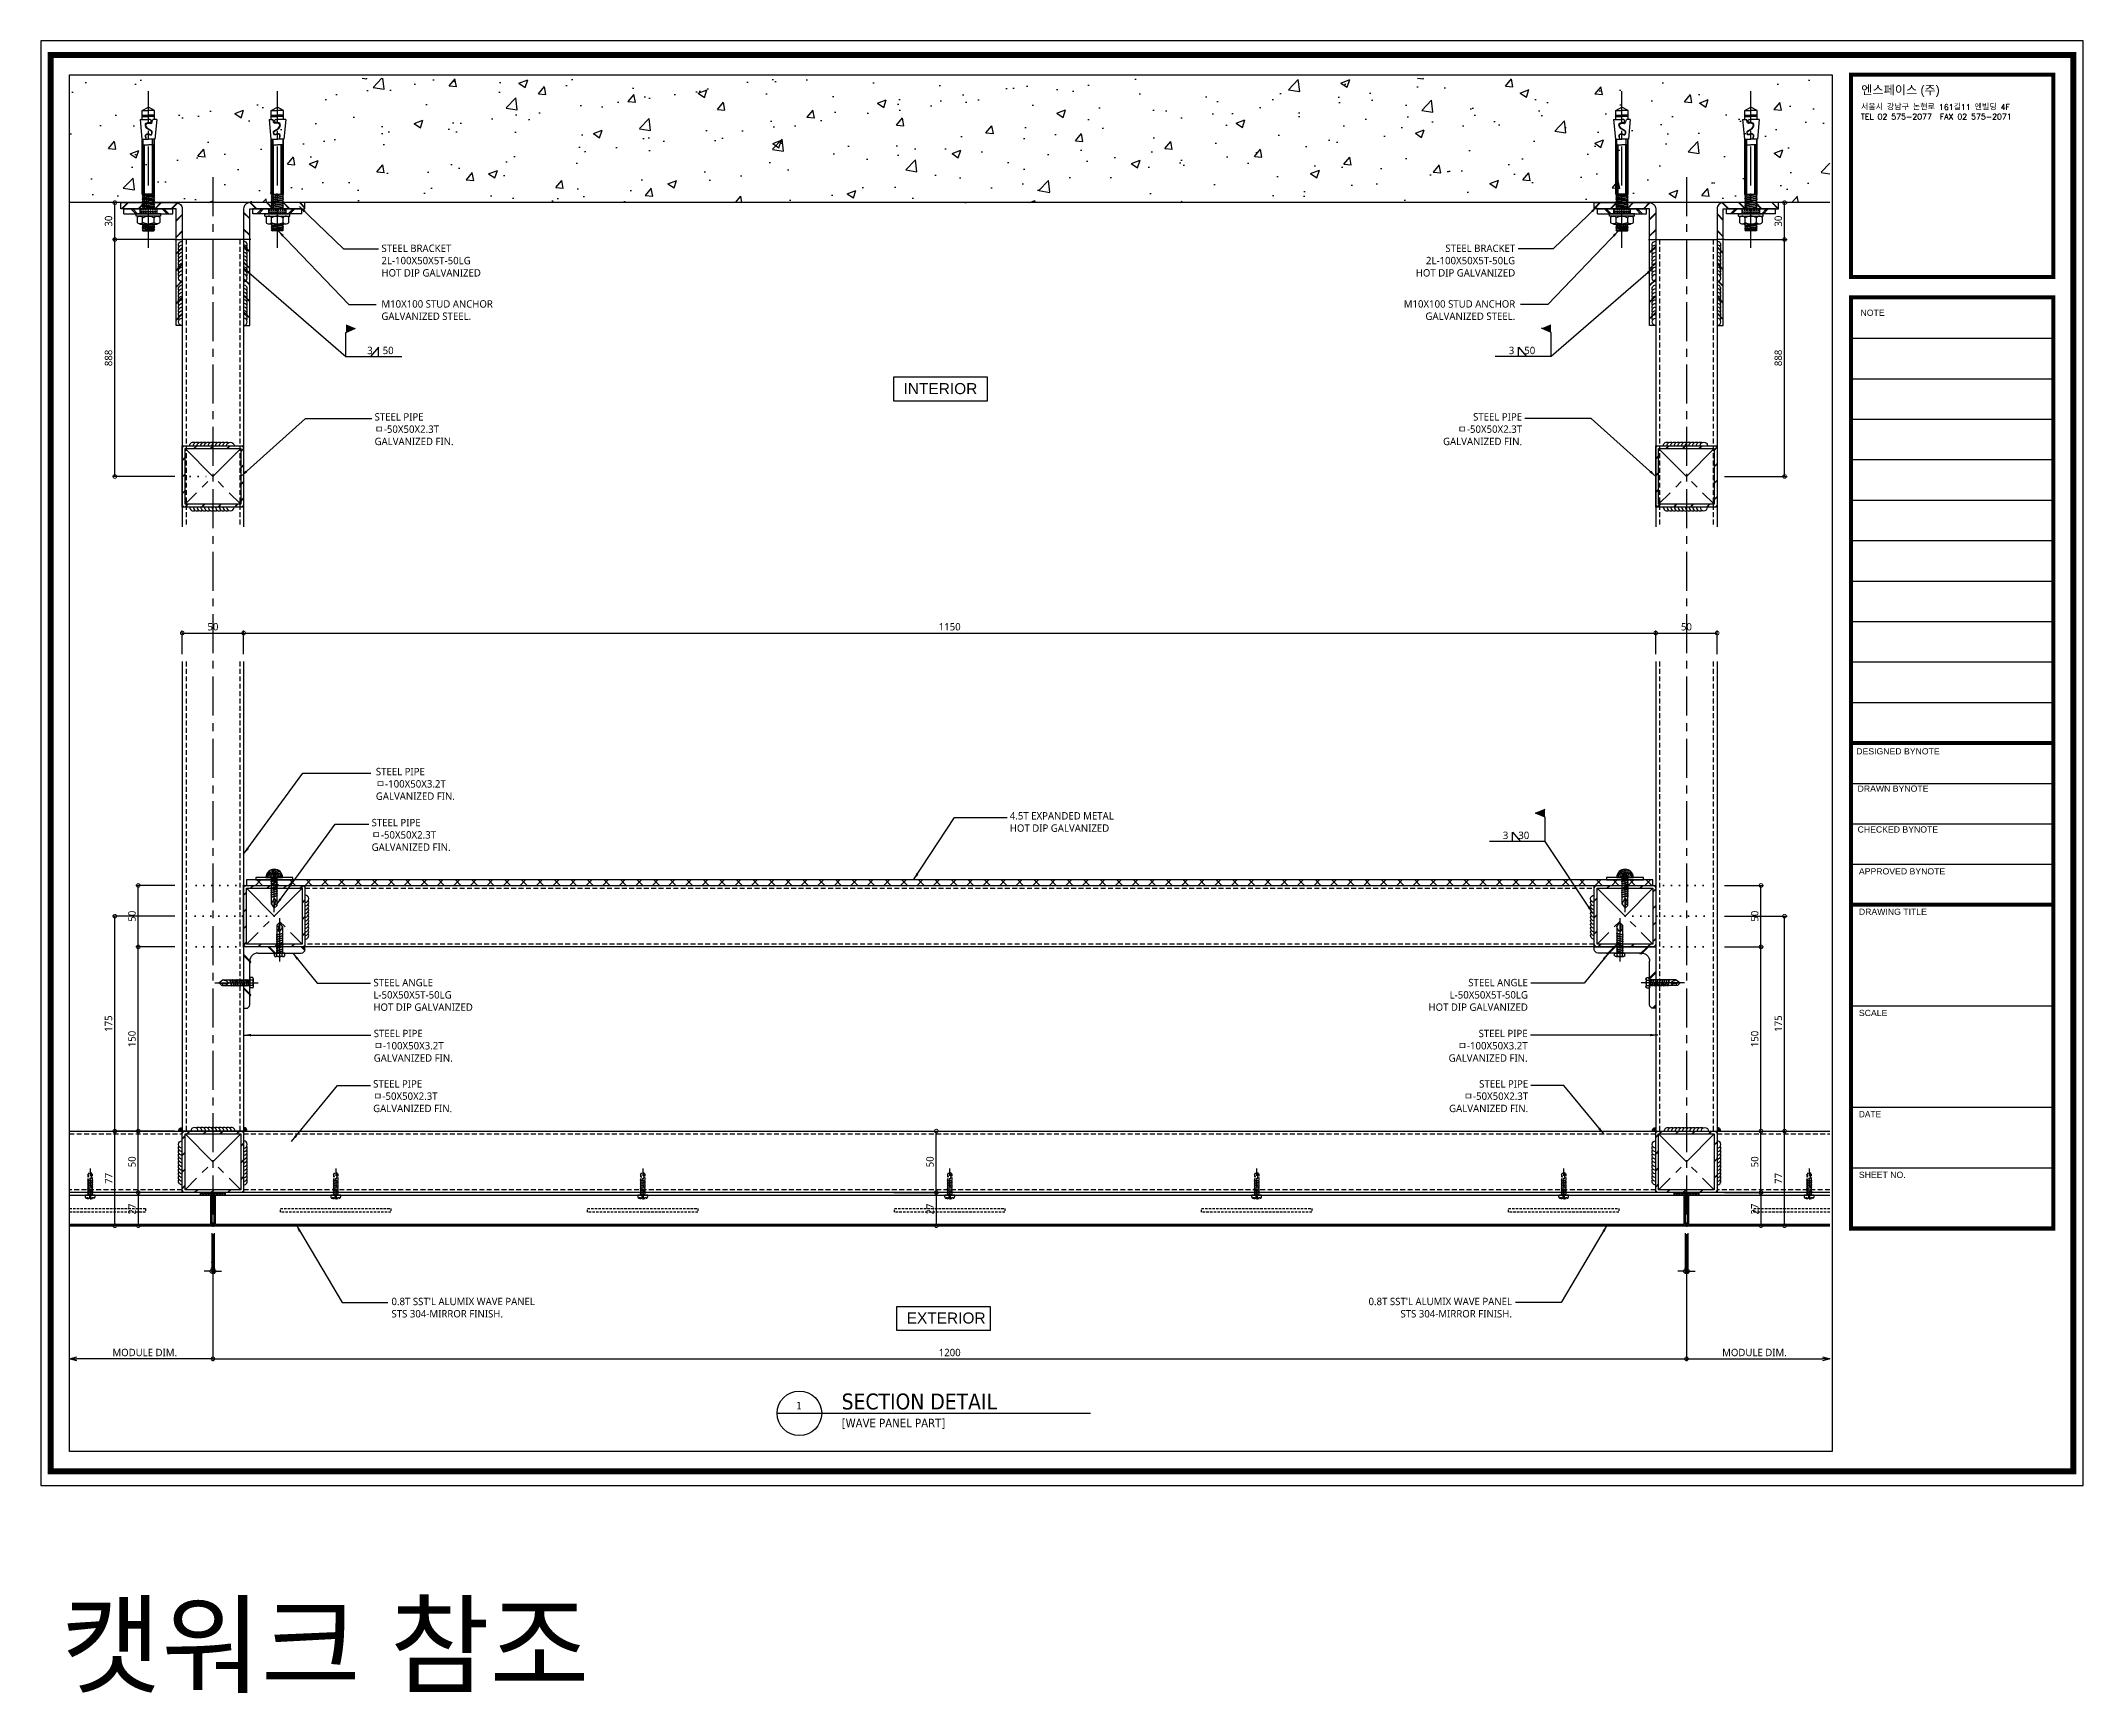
# Model space of a CAD drawing. Header units: millimetres. Extents: x 3584 to 9537, y 842 to 7828.
# Drawn here: x 5112 to 6776, y 1718 to 3063 of the extents above; entities that cross this region are included whole.
import ezdxf

# ---------------------------------------------------------------- set-up
doc = ezdxf.new("R2010")
doc.units = ezdxf.units.MM
doc.set_wipeout_variables(frame=1)
for name, pattern in [('CENTER', [50.8, 31.75, -6.35, 6.35, -6.35]), ('CENTER2', [1.125, 0.75, -0.125, 0.125, -0.125]), ('DASHED', [19.05, 12.7, -6.35]), ('DOT2', [3.175, 0, -3.175]), ('HIDDEN', [3, 2, -1])]:
    doc.linetypes.add(name, pattern=pattern)
doc.layers.get('DEFPOINTS').update_dxf_attribs({"color": 142, "lineweight": 30})
for name, color, linetype in [('0-CEN', 1, 'CENTER'), ('0-DIM', 7, 'Continuous'), ('0-TEXT', 7, 'Continuous'), ('0-WELDING', 1, 'Continuous'), ('1', 1, 'Continuous'), ('2', 2, 'Continuous'), ('2-SCREW-BOLT', 2, 'Continuous'), ('3', 3, 'CENTER'), ('4', 4, 'Continuous'), ('5', 5, 'Continuous'), ('6', 6, 'Continuous'), ('7', 7, 'Continuous'), ('8', 8, 'Continuous'), ('CASTFIX', 1, 'Continuous'), ('Cen1', 1, 'CENTER2'), ('CON', 2, 'Continuous'), ('FIN', 5, 'Continuous'), ('Net truc', 31, 'CENTER'), ('nt', 34, 'Continuous'), ('TE 07', 7, 'Continuous'), ('TEXT', 7, 'Continuous'), ('TITLE_TEXT', 7, 'Continuous')]:
    doc.layers.add(name, color=color, linetype=linetype)
doc.layers.add('1-2', color=10, linetype='DOT2', lineweight=35)
doc.layers.add('def', color=213, linetype='Continuous', plot=False)
doc.styles.add('HGTXT', font='romans.shx', dxfattribs={"bigfont": 'whgtxt.shx'})
doc.styles.add('ROMANS', font='ARIALUNI.ttf', dxfattribs={"width": 0.8})
doc.styles.get("Standard").update_dxf_attribs({"font": 'arial.ttf'})
doc.styles.add('맑은고딕', font='malgun.ttf')
doc.dimstyles.new('HD-2', dxfattribs={"dimscale": 2, "dimtxt": 3, "dimasz": 3, "dimexe": 1, "dimexo": 3, "dimgap": 1, "dimtad": 1, "dimdec": 1, "dimzin": 12, "dimdsep": 46, "dimtxsty": '맑은고딕', "dimblk": 'DOTSMALL', "dimcen": 1, "dimclrd": 2, "dimclre": 2, "dimclrt": 7, "dimadec": 1, "dimazin": 2, "dimtfac": 1, "dimtdec": 1, "dimtix": 1, "dimtmove": 2, "dimatfit": 3, "dimfxl": 1, "dimtolj": 1, "dimtzin": 12, "dimlwd": -1, "dimlwe": -1, "dimarcsym": 0})

msp = doc.modelspace()

# ---------------------------------------------------------------- texts
at = {"layer": 'TEXT', "color": 0, "char_height": 6, "style": '맑은고딕'}
for s, insert, width, attachment_point in [('STEEL BRACKET\\P2L-100X50X5T-50LG\\PHOT DIP GALVANIZED', (5389.85, 2897.57), 131.7363, 1), ('STEEL BRACKET\\P2L-100X50X5T-50LG\\PHOT DIP GALVANIZED', (6313.13, 2897.57), 131.7363, 3), ('M10X100 STUD ANCHOR\\PGALVANIZED STEEL.', (5389.81, 2852.27), 148.494, 1), ('M10X100 STUD ANCHOR\\PGALVANIZED STEEL.', (6313.17, 2852.27), 148.494, 3), ('3    50', (5399.77, 2814.4), 34.4271, 3), ('3    50', (6307.92, 2814.4), 34.4271, 1), ('STEEL PIPE\\Pㅁ-50X50X2.3T\\PGALVANIZED FIN.', (5384.24, 2760.32), 121.1974, 1), ('STEEL PIPE\\Pㅁ-50X50X2.3T\\PGALVANIZED FIN.', (6318.73, 2760.32), 121.1974, 3), ('STEEL PIPE\\Pㅁ-100X50X3.2T\\PGALVANIZED FIN.', (5385.27, 2471.52), 121.1974, 1), ('STEEL PIPE\\Pㅁ-50X50X2.3T\\PGALVANIZED FIN.', (5381.82, 2430), 121.1974, 1), ('4.5T EXPANDED METAL\\PHOT DIP GALVANIZED\\P ', (5901.56, 2435.5), 121.1974, 1), ('3    30', (6303.07, 2419.64), 34.4271, 1), ('STEEL ANGLE\\PL-50X50X5T-50LG\\PHOT DIP GALVANIZED', (5383.3, 2299.74), 131.7363, 1), ('STEEL ANGLE\\PL-50X50X5T-50LG\\PHOT DIP GALVANIZED', (6323.47, 2299.74), 131.7363, 3), ('STEEL PIPE\\Pㅁ-100X50X3.2T\\PGALVANIZED FIN.', (5383.54, 2258.3), 121.1974, 1), ('STEEL PIPE\\Pㅁ-100X50X3.2T\\PGALVANIZED FIN.', (6323.24, 2258.3), 121.1974, 3), ('STEEL PIPE\\Pㅁ-50X50X2.3T\\PGALVANIZED FIN.', (5383.09, 2217.27), 121.1974, 1), ('STEEL PIPE\\Pㅁ-50X50X2.3T\\PGALVANIZED FIN.', (6323.68, 2217.27), 121.1974, 3), ("0.8T SST'L ALUMIX WAVE PANEL\\PSTS 304-MIRROR FINISH.", (5398.02, 2040.1), 128.0228, 1), ("0.8T SST'L ALUMIX WAVE PANEL\\PSTS 304-MIRROR FINISH.", (6310.5, 2040.1), 139.0953, 3)]:
    msp.add_mtext(s, dxfattribs=dict(at, insert=insert, width=width, attachment_point=attachment_point))
at = {"layer": 'TITLE_TEXT', "color": 3, "true_color": 0x00ff00, "attachment_point": 7, "line_spacing_factor": 0.963855}
for s, insert, char_height, width in [('\\fTahoma;1', (5727.65, 1949.24), 6, 8.9419), ('{\\fTahoma|b0|i0|c0|p34;[\\fTahoma|b0|i0|c129|p34;WAVE\\fTahoma|b0|i0|c0|p34; PANEL PART]}', (5764.61, 1933.35), 7, 105.1355)]:
    msp.add_mtext(s, dxfattribs=dict(at, insert=insert, char_height=char_height, width=width))
at = {"layer": 'TITLE_TEXT', "color": 2, "true_color": 0xffff00, "attachment_point": 7, "line_spacing_factor": 0.963855}
for s, insert, char_height, width in [('{\\fTahoma|b0|i0|c0|p34;SECTION DETAIL}', (5764.61, 1948.94), 12.96, 193.7311), ('{\\fGulim|b0|i0|c129|p50;캣워크 참조}', (5129.17, 1718.21), 64.8, 968.6555)]:
    msp.add_mtext(s, dxfattribs=dict(at, insert=insert, char_height=char_height, width=width))

# ---------------------------------------------------------------- blocks, each defined once
blk = doc.blocks.new('50X50X2.3T')
h = blk.add_hatch()
h.set_pattern_fill('ANSI32', color=8)
h.set_pattern_definition([(45, (0, 0), (-6.7352, 6.7352), []), (45, (0.449, 0), (-6.7352, 6.7352), [])])
edge = h.paths.add_edge_path()
edge.add_line((-22.7, 25), (22.7, 25))
edge.add_arc((22.7, 22.7), 2.3, 0, 90, ccw=False)
edge.add_line((25, 22.7), (25, -22.7))
edge.add_arc((22.7, -22.7), 2.3, -90, 0, ccw=False)
edge.add_line((22.7, -25), (-22.7, -25))
edge.add_arc((-22.7, -22.7), 2.3, 180, 270, ccw=False)
edge.add_line((-25, -22.7), (-25, 22.7))
edge.add_arc((-22.7, 22.7), 2.3, 90, 180, ccw=False)
h.paths.add_polyline_path([(-22.7, 22.7), (22.7, 22.7), (22.7, -22.7), (-22.7, -22.7)], flags=16)
at = {"layer": '0-CEN'}
for p, q in [((-22.7, 22.7), (22.7, -22.7)), ((22.7, 22.7), (-22.7, -22.7))]:
    blk.add_line(p, q, dxfattribs=at)
at = {"layer": '7'}
blk.add_lwpolyline([(-22.7, 25), (22.7, 25, -0.414214), (25, 22.7), (25, -22.7, -0.414214), (22.7, -25), (-22.7, -25, -0.414214), (-25, -22.7), (-25, 22.7, -0.414214)], format="xyb", close=True, dxfattribs=at)
blk.add_lwpolyline([(-22.7, 22.7), (22.7, 22.7), (22.7, -22.7), (-22.7, -22.7)], close=True, dxfattribs=at)
at = {"layer": 'def'}
blk.add_lwpolyline([(-25, 25), (25, 25), (25, -25), (-25, -25)], close=True, dxfattribs=at)
blk = doc.blocks.new('*U5')
at = {"layer": '1', "linetype": 'ByBlock'}
h = blk.add_hatch(color=256, dxfattribs=at)
h.paths.add_polyline_path([(-1, 0), (0, 0), (0, 1, 0.414214)])
h.paths.add_polyline_path([(0, 0), (0, -1, 0.414214), (1, 0)])
for p, q in [((1.8, 0), (-1.8, 0)), ((0, -1.8), (0, 1.8))]:
    blk.add_line(p, q, dxfattribs=at)
blk.add_circle((0, 0), 1, dxfattribs=at)
blk = doc.blocks.new('LE-02')
at = {"layer": '0-CEN'}
blk.add_blockref('*U5', (0, 0), dxfattribs=at)
blk = doc.blocks.new('Set Anchor')
at = {"layer": '1'}
h = blk.add_hatch(dxfattribs=at)
h.set_pattern_fill('ANSI33', color=256, scale=10, angle=135, style=0)
h.set_pattern_definition([(180, (-2444.4873, -986.835), (-1e-15, -2.5), []), (180, (-2445.7373, -985.585), (-1e-15, -2.5), [1.25, -0.625])])
h.paths.add_polyline_path([(0, 4), (-7, 4), (-7, 0), (0, 0)])
h.paths.add_polyline_path([(7, 4), (0, 4), (0, 0), (7, 0)])
at = {"color": 1, "linetype": 'CENTER'}
blk.add_line((0, 31.9), (0, -95.8), dxfattribs=at)
for p, q in [((-20, 4), (20, 4)), ((-20, 4), (-20, 0)), ((-20, 0), (20, 0)), ((20, 4), (20, 0))]:
    blk.add_line(p, q)
at = {"layer": '1'}
blk.add_lwpolyline([(-7, 4), (7, 4), (7, 0), (-7, 0)], close=True, dxfattribs=at)
at = {"layer": '2'}
for p, q in [((-5, 17.3), (4.3, 18)), ((-5, 17.3), (4.3, 18)), ((5, 17.3), (-5, 15.8)), ((5, 17.3), (-5, 15.8)), ((4.3, 18), (-4.3, 16.5)), ((-4.3, 18), (4.2, 18)), ((4.3, 18), (-4.3, 16.5)), ((-4.3, 18), (4.2, 18)), ((10.1, 6), (-10.1, 6)), ((-10.1, 6), (-10.1, 4)), ((-9.2, 7.1), (-9.2, 11.3)), ((-9.2, 7.1), (-9.2, 11.3)), ((-7, 12.4), (7, 12.4)), ((-7, 12.4), (7, 12.4)), ((5, 15.8), (-5, 14.3)), ((5, 15.8), (-5, 14.3)), ((-5, 12.8), (5, 14.3)), ((-5, 12.8), (5, 14.3)), ((-5, 14.3), (-4.3, 13.5)), ((-5, 14.3), (-4.3, 13.5)), ((-5, 12.8), (-4.3, 13.5)), ((-5, 12.8), (-4.3, 13.5)), ((-5, 12.8), (-4.7, 12.4)), ((-5, 12.8), (-4.7, 12.4)), ((-5, 0.7), (-5, 0.7)), ((-5, 0.7), (-5, 0.7)), ((4.5, 0), (-5, -1.5)), ((4.5, 0), (-5, -1.5)), ((-4.7, 11.1), (-4.7, 7.3)), ((-4.7, 11.1), (-4.7, 7.3)), ((4.3, 16.5), (-4.3, 15)), ((4.3, 16.5), (-4.3, 15)), ((-4.3, 13.5), (4.3, 15)), ((-4.3, 13.5), (4.3, 15)), ((-4.3, -0.8), (-0.2, 0)), ((-4.3, -0.8), (-0.2, 0)), ((4.3, 13.5), (-2.2, 12.4)), ((4.3, 13.5), (-2.2, 12.4)), ((1.6, 12.3), (5, 12.8)), ((1.6, 12.3), (5, 12.8)), ((4.3, 13.5), (5, 14.3)), ((4.3, 13.5), (5, 14.3)), ((4.3, 13.5), (5, 12.8)), ((4.3, 13.5), (5, 12.8)), ((4.3, -0.7), (4.9, 0)), ((4.3, -0.7), (4.9, 0)), ((4.6, 12.4), (5, 12.8)), ((4.6, 12.4), (5, 12.8)), ((4.7, 11.1), (4.7, 7.3)), ((4.7, 11.1), (4.7, 7.3)), ((9.2, 7.1), (9.2, 11.3)), ((9.2, 7.1), (9.2, 11.3)), ((10.1, 6), (10.1, 4)), ((-5, 0), (-4.3, -0.8)), ((-5, 0), (-4.3, -0.8)), ((-5, -1.5), (-4.3, -0.8)), ((-5, -1.5), (-4.3, -0.8)), ((5, -1.4), (-5, -3)), ((5, -1.4), (-5, -3)), ((-5, -1.5), (-4.3, -2.3)), ((-5, -1.5), (-4.3, -2.3)), ((-5, -3), (-4.3, -2.3)), ((-5, -3), (-4.3, -2.3)), ((5, -2.9), (-5, -4.5)), ((5, -2.9), (-5, -4.5)), ((-5, -3), (-4.3, -3.8)), ((-5, -4.5), (-4.3, -3.8)), ((5, -4.4), (-5, -6)), ((5, -4.4), (-5, -6)), ((-5, -4.5), (-4.3, -5.3)), ((-5, -6), (-4.3, -5.3)), ((5, -5.9), (-5, -7.5)), ((5, -5.9), (-5, -7.5)), ((-5, -6), (-4.3, -6.8)), ((-5, -7.5), (-4.3, -6.8)), ((5, -7.4), (-5, -9)), ((5, -7.4), (-5, -9)), ((-5, -7.5), (-4.3, -8.3)), ((-5, -9), (-4.3, -8.3)), ((5, -8.9), (-5, -10.5)), ((5, -8.9), (-5, -10.5)), ((-5, -9), (-4.3, -9.8)), ((-5, -10.5), (-4.3, -9.8)), ((5, -10.4), (-5, -11.9)), ((-5, -10.5), (-4.3, -11.3)), ((-5, -11.9), (-4.3, -11.3)), ((-5, -11.9), (-5, -56.8)), ((-5, -11.9), (-5, -56.8)), ((5, -11.9), (-5, -11.9)), ((-4.8, -11.9), (-4.8, -51.7)), ((-4.8, -11.9), (-4.8, -51.7)), ((-4.5, -11.9), (-4.5, -51.7)), ((-4.5, -11.9), (-4.5, -51.7)), ((-4.3, -2.3), (4.3, -0.7)), ((-4.3, -2.3), (4.3, -0.7)), ((-4.3, -3.8), (4.3, -2.2)), ((-4.3, -5.3), (4.3, -3.7)), ((-4.3, -6.8), (4.3, -5.2)), ((-4.3, -8.3), (4.3, -6.7)), ((-4.3, -9.8), (4.3, -8.2)), ((-4.3, -11.3), (4.3, -9.7)), ((-4.2, -11.9), (-4.2, -51.7)), ((-4.2, -11.9), (-4.2, -51.7)), ((-3.2, -11.9), (-3.2, -51.7)), ((-3.2, -11.9), (-3.2, -51.7)), ((0.7, -11.9), (4.3, -11.2)), ((3.3, -11.9), (3.3, -56.8)), ((4.2, -11.9), (4.2, -51.7)), ((4.2, -11.9), (4.2, -51.7)), ((4.3, -0.7), (5, -1.4)), ((4.3, -0.7), (5, -1.4)), ((4.3, -2.2), (5, -1.4)), ((4.3, -2.2), (5, -1.4)), ((4.3, -2.2), (5, -2.9)), ((4.3, -2.2), (5, -2.9)), ((4.3, -3.7), (5, -2.9)), ((4.3, -3.7), (5, -2.9)), ((4.3, -3.7), (5, -4.4)), ((4.3, -3.7), (5, -4.4)), ((4.3, -5.2), (5, -4.4)), ((4.3, -5.2), (5, -4.4)), ((4.3, -5.2), (5, -5.9)), ((4.3, -5.2), (5, -5.9)), ((4.3, -6.7), (5, -5.9)), ((4.3, -6.7), (5, -5.9)), ((4.3, -6.7), (5, -7.4)), ((4.3, -6.7), (5, -7.4)), ((4.3, -8.2), (5, -7.4)), ((4.3, -8.2), (5, -7.4)), ((4.3, -8.2), (5, -8.9)), ((4.3, -8.2), (5, -8.9)), ((4.3, -9.7), (5, -8.9)), ((4.3, -9.7), (5, -8.9)), ((4.3, -9.7), (5, -10.4)), ((4.3, -9.7), (5, -10.4)), ((4.3, -11.2), (5, -10.4)), ((4.3, -11.2), (5, -10.4)), ((4.3, -11.2), (5, -11.9)), ((4.3, -11.2), (5, -11.9)), ((4.5, -11.9), (4.5, -51.7)), ((4.5, -11.9), (4.5, -51.7)), ((4.8, -11.9), (4.8, -51.7)), ((4.8, -11.9), (4.8, -51.7)), ((5, -11.9), (5, -56.8)), ((5, -11.9), (5, -56.8)), ((-6.8, -72.6), (-5.3, -56.8)), ((-6.8, -72.6), (-5.3, -56.8)), ((-5.3, -56.8), (0, -56.8)), ((-5.3, -56.8), (0, -56.8)), ((-4.5, -52), (0, -52)), ((-4.5, -52), (0, -52)), ((-4.5, -56.8), (-4.5, -52)), ((-4.5, -56.8), (-4.5, -52)), ((4.5, -52), (0, -52)), ((4.5, -52), (0, -52)), ((5.3, -56.8), (0, -56.8)), ((5.3, -56.8), (0, -56.8)), ((4.5, -56.8), (4.5, -52)), ((4.5, -56.8), (4.5, -52)), ((6.8, -72.6), (5.3, -56.8)), ((6.8, -72.6), (5.3, -56.8)), ((-6.8, -72.6), (0, -72.6)), ((-6.8, -72.6), (0, -72.6)), ((-5, -72.6), (-5, -79.9)), ((-5, -72.6), (-5, -79.9)), ((-5, -75.1), (0.1, -75.1)), ((-5, -75.1), (0.1, -75.1)), ((-5, -76.3), (0, -76.3)), ((-5, -76.3), (0, -76.3)), ((-5, -79.9), (0, -82.6)), ((-5, -79.9), (0, -82.6)), ((-5, -79.9), (0, -79.9)), ((-5, -79.9), (0, -79.9)), ((5, -75.1), (-0.1, -75.1)), ((5, -75.1), (-0.1, -75.1)), ((1.5, -72.6), (0, -72.6)), ((1.5, -72.6), (0, -72.6)), ((5, -76.3), (0, -76.3)), ((5, -76.3), (0, -76.3)), ((5, -79.9), (0, -82.6)), ((5, -79.9), (0, -82.6)), ((5, -79.9), (0, -79.9)), ((5, -79.9), (0, -79.9)), ((6.8, -72.6), (3.6, -72.6)), ((6.8, -72.6), (3.6, -72.6)), ((5, -72.6), (5, -79.9)), ((5, -72.6), (5, -79.9))]:
    blk.add_line(p, q, dxfattribs=at)
at = {"layer": '2', "linetype": 'DASHED'}
for p, q in [((-5, 17.3), (-4.3, 18)), ((-5, 17.3), (-4.3, 18)), ((-5, 17.3), (-4.3, 16.6)), ((-5, 17.3), (-4.3, 16.6)), ((4.3, 18), (5, 17.3)), ((4.3, 18), (5, 17.3)), ((4.3, 16.5), (5, 17.3)), ((4.3, 16.5), (5, 17.3)), ((-5, 15.8), (-4.3, 16.5)), ((-5, 15.8), (-4.3, 16.5)), ((-5, 15.8), (-4.3, 15)), ((-5, 15.8), (-4.3, 15)), ((-5, 14.3), (-4.3, 15)), ((-5, 14.3), (-4.3, 15)), ((4.3, 16.5), (5, 15.8)), ((4.3, 16.5), (5, 15.8)), ((4.3, 15), (5, 15.8)), ((4.3, 15), (5, 15.8)), ((4.3, 15), (5, 14.3)), ((4.3, 15), (5, 14.3))]:
    blk.add_line(p, q, dxfattribs=at)
at = {"layer": '2'}
for points in [[(-1.6, -56.8), (-2.1, -57.8), (-2.3, -58.9), (-2.3, -59.8), (-1.9, -60.4), (-1.2, -60.9), (-0.1, -61), (0.4, -60.9), (1, -60.7), (1.6, -60.4), (2.1, -60.5), (2.5, -60.7), (2.7, -61.2), (2.9, -61.8), (2.9, -62.2), (2.8, -62.7), (2.3, -63.3), (1.5, -63.8), (0.6, -64.3), (-0.1, -64.7), (-0.8, -65), (-1.2, -65.4), (-1.7, -65.9), (-2.1, -66.7), (-2.4, -67.6), (-2.5, -68.4), (-2.4, -69), (-1.9, -69.7), (-0.5, -70.3), (0.3, -70.3), (1.4, -70.4), (1.9, -70.6), (2.1, -70.9), (2.2, -71.4), (2.2, -71.7), (2.2, -72), (2.1, -72.2), (1.9, -72.3), (1.5, -72.6)], [(-1.6, -56.8), (-2.1, -57.8), (-2.3, -58.9), (-2.3, -59.8), (-1.9, -60.4), (-1.2, -60.9), (-0.1, -61), (0.4, -60.9), (1, -60.7), (1.6, -60.4), (2.1, -60.5), (2.5, -60.7), (2.7, -61.2), (2.9, -61.8), (2.9, -62.2), (2.8, -62.7), (2.3, -63.3), (1.5, -63.8), (0.6, -64.3), (-0.1, -64.7), (-0.8, -65), (-1.2, -65.4), (-1.7, -65.9), (-2.1, -66.7), (-2.4, -67.6), (-2.5, -68.4), (-2.4, -69), (-1.9, -69.7), (-0.5, -70.3), (0.3, -70.3), (1.4, -70.4), (1.9, -70.6), (2.1, -70.9), (2.2, -71.4), (2.2, -71.7), (2.2, -72), (2.1, -72.2), (1.9, -72.3), (1.5, -72.6)], [(-1.5, -56.8), (-1.9, -57.7), (-2.1, -59), (-2, -59.9), (-1.6, -60.4), (-1, -60.7), (-0.3, -60.7), (0.6, -60.6), (1.5, -60.2), (2.4, -60.2), (2.9, -60.9), (3.1, -61.6), (3.1, -62.8), (2.6, -63.5), (2, -63.8), (0.6, -64.6), (-0.2, -65.1), (-1, -65.9), (-1.7, -67), (-1.9, -67.3), (-2, -68.4), (-1.6, -68.8), (-0.9, -69.3), (0.1, -69.6), (0.9, -69.6), (1.9, -69.5), (2.7, -69.9), (3.1, -70.7), (3.4, -71.9), (3.6, -72.6)], [(-1.5, -56.8), (-1.9, -57.7), (-2.1, -59), (-2, -59.9), (-1.6, -60.4), (-1, -60.7), (-0.3, -60.7), (0.6, -60.6), (1.5, -60.2), (2.4, -60.2), (2.9, -60.9), (3.1, -61.6), (3.1, -62.8), (2.6, -63.5), (2, -63.8), (0.6, -64.6), (-0.2, -65.1), (-1, -65.9), (-1.7, -67), (-1.9, -67.3), (-2, -68.4), (-1.6, -68.8), (-0.9, -69.3), (0.1, -69.6), (0.9, -69.6), (1.9, -69.5), (2.7, -69.9), (3.1, -70.7), (3.4, -71.9), (3.6, -72.6)]]:
    blk.add_lwpolyline(points, dxfattribs=at)
for centre, radius, start, end in [((-7, 9.6), 2.76, 32.6449, 143.1914), ((-7, 9.6), 2.76, 32.6449, 143.1914), ((-7, 8.8), 2.76, 216.8086, 327.3551), ((-7, 8.8), 2.76, 216.8086, 327.3551), ((0, 3.2), 9.21, 59.5226, 120.4774), ((0, 3.2), 9.21, 59.5226, 120.4774), ((0, 15.2), 9.21, 239.5226, 300.4774), ((0, 15.2), 9.21, 239.5226, 300.4774), ((7, 9.6), 2.76, 36.8086, 147.3551), ((7, 9.6), 2.76, 36.8086, 147.3551), ((7, 8.8), 2.76, 212.6449, 323.1914), ((7, 8.8), 2.76, 212.6449, 323.1914)]:
    blk.add_arc(centre, radius, start, end, dxfattribs=at)
at = {"layer": '3'}
blk.add_line((10.1, 4), (-10.1, 4), dxfattribs=at)
at = {"layer": '8'}
for p, q in [((-10.2, 4), (-14.2, 0)), ((-8.8, 4), (-12.8, 0)), ((15.2, 4), (11.2, 0)), ((16.6, 4), (12.6, 0))]:
    blk.add_line(p, q, dxfattribs=at)
at = {"layer": 'CASTFIX'}
blk.add_line((3.2, -11.9), (3.2, -51.7), dxfattribs=at)
blk.add_line((3.2, -11.9), (3.2, -51.7), dxfattribs=at)
blk = doc.blocks.new('*U35')
at = {"layer": '0-WELDING'}
for centre, start in [((3, 0), 180), ((6, 0), 240), ((9, 0), 240), ((12, 0), 240), ((15, 0), 240), ((18, 0), 240), ((21, 0), 240), ((24, 0), 240), ((27, 0), 240), ((30, 0), 240)]:
    blk.add_arc(centre, 3, start, 0, dxfattribs=at)
blk = doc.blocks.new('L-100X80X6T-1')
at = {"layer": '7'}
h = blk.add_hatch(dxfattribs=at)
h.set_pattern_fill('ANSI32', color=8)
h.set_pattern_definition([(45, (-100811.442, -62247.727), (-6.7351921, 6.7351921), []), (45, (-100810.993, -62247.727), (-6.7351921, 6.7351921), [])])
edge = h.paths.add_edge_path()
edge.add_line((0, 0), (0, 5))
edge.add_line((0, 5), (-95, 5))
edge.add_line((-95, 5), (-95, 50))
edge.add_line((-95, 50), (-100, 50))
edge.add_line((-100, 50), (-100, 5))
edge.add_arc((-95, 5), 5, 180, 270)
edge.add_line((-95, 0), (0, 0))
blk.add_lwpolyline([(0, 0), (0, 5), (-95, 5), (-95, 50), (-100, 50), (-100, 5, 0.414214), (-95, 0)], format="xyb", close=True, dxfattribs=at)
at = {"layer": 'def'}
blk.add_line((-70, 6), (-70, 0), dxfattribs=at)
at = {"rotation": 180}
for p in [(-35.6, 0), (0, 0)]:
    blk.add_blockref('*U35', p, dxfattribs=at)
at = {"layer": '7', "rotation": 270}
blk.add_blockref('Set Anchor', (-95, 27.5), dxfattribs=at)
blk = doc.blocks.new('*U37')
at = {"ltscale": 0.1}
h = blk.add_hatch(dxfattribs=at)
h.set_pattern_fill('ANSI32', color=1, scale=2)
h.set_pattern_definition([(45, (0, 0), (-13.4704, 13.4704), []), (45, (0.898, 0), (-13.4704, 13.4704), [])])
h.paths.add_polyline_path([(6, 45.5, 0.414214), (1.5, 50), (0, 50), (0, 0), (50, 0), (50, 1.5, 0.414214), (45.5, 6), (12.5, 6, -0.414214), (6, 12.5)])
at = {"color": 0, "linetype": 'ByBlock'}
for p, q in [((2, 50), (0, 50)), ((0, 50), (0, 0)), ((5, 11.5), (5, 47)), ((0, 0), (50, 0)), ((47, 5), (11.5, 5)), ((50, 0), (50, 2))]:
    blk.add_line(p, q, dxfattribs=at)
for centre, radius, start, end in [((2, 47), 3, 0, 90), ((11.5, 11.5), 6.5, 180, 270), ((47, 2), 3, 0, 90)]:
    blk.add_arc(centre, radius, start, end, dxfattribs=at)
blk = doc.blocks.new('*U38')
at = {"layer": '2'}
for p, q in [((-4.2, 2.4), (-4.2, 0)), ((-4.2, 0), (4.2, 0)), ((-3.1, 2.9), (3.1, 2.9)), ((-2.3, -3), (-2.3, 0)), ((-2.1, 2.4), (-2.1, 0)), ((2.1, 2.4), (2.1, 0)), ((2.3, -3), (2.3, 0)), ((4.2, 2.4), (4.2, 0)), ((-2.3, -21.7), (-2.3, -2.9)), ((2.3, -22.7), (2.3, -2.9))]:
    blk.add_line(p, q, dxfattribs=at)
blk.add_lwpolyline([(0, -25), (1.2, -18.8, 0.346664), (0.5, -17.5, 0.325529), (-0.3, -17.6, 0.145857), (-2.3, -21.7), (0, -25), (2.3, -22.7)], format="xyb", dxfattribs=at)
for centre, radius, start, end in [((-3.1, 1.7), 1.24, 32.5593, 147.4407), ((0, -1.2), 4.1, 59.357, 120.643), ((3.1, 1.7), 1.24, 32.5593, 147.4407), ((1.2, -22.9), 1.08, 12.0442, 129.6662)]:
    blk.add_arc(centre, radius, start, end, dxfattribs=at)
at = {"layer": 'Net truc', "color": 1, "linetype": 'CENTER', "ltscale": 3}
blk.add_line((0, -28.3), (0, 6.8), dxfattribs=at)
at = {"color": 187}
blk.add_wipeout([(-2.8, -1.4), (-2.3, -1.7), (0, -0.9), (2.3, -0.6), (2.7, -0.4), (2.3, -0.1), (0, -0.9), (-2.3, -1.2)], dxfattribs=at)
at = {"color": 2}
blk.add_lwpolyline([(-2.8, -1.4), (-2.3, -1.2), (2.3, -0.6), (2.7, -0.4), (2.3, -0.1), (-2.3, -1.7), (-2.8, -1.4), (2.7, -0.4)], close=True, dxfattribs=at)
at = {"color": 187}
blk.add_wipeout([(-2.8, -3.2), (-2.3, -3.5), (0, -2.7), (2.3, -2.4), (2.7, -2.2), (2.3, -1.9), (0, -2.7), (-2.3, -3)], dxfattribs=at)
at = {"color": 2}
blk.add_lwpolyline([(-2.8, -3.2), (-2.3, -3), (2.3, -2.4), (2.7, -2.2), (2.3, -1.9), (-2.3, -3.5), (-2.8, -3.2), (2.7, -2.2)], close=True, dxfattribs=at)
at = {"color": 187}
blk.add_wipeout([(-2.8, -5), (-2.3, -5.3), (0, -4.5), (2.3, -4.2), (2.7, -4), (2.3, -3.7), (0, -4.5), (-2.3, -4.8)], dxfattribs=at)
at = {"color": 2}
blk.add_lwpolyline([(-2.8, -5), (-2.3, -4.8), (2.3, -4.2), (2.7, -4), (2.3, -3.7), (-2.3, -5.3), (-2.8, -5), (2.7, -4)], close=True, dxfattribs=at)
at = {"color": 187}
blk.add_wipeout([(-2.8, -6.8), (-2.3, -7.1), (0, -6.3), (2.3, -6), (2.7, -5.8), (2.3, -5.5), (0, -6.3), (-2.3, -6.6)], dxfattribs=at)
at = {"color": 2}
blk.add_lwpolyline([(-2.8, -6.8), (-2.3, -6.6), (2.3, -6), (2.7, -5.8), (2.3, -5.5), (-2.3, -7.1), (-2.8, -6.8), (2.7, -5.8)], close=True, dxfattribs=at)
at = {"color": 187}
blk.add_wipeout([(-2.8, -8.6), (-2.3, -8.9), (0, -8.1), (2.3, -7.8), (2.7, -7.6), (2.3, -7.3), (0, -8.1), (-2.3, -8.4)], dxfattribs=at)
at = {"color": 2}
blk.add_lwpolyline([(-2.8, -8.6), (-2.3, -8.4), (2.3, -7.8), (2.7, -7.6), (2.3, -7.3), (-2.3, -8.9), (-2.8, -8.6), (2.7, -7.6)], close=True, dxfattribs=at)
at = {"color": 187}
blk.add_wipeout([(-2.8, -10.4), (-2.3, -10.7), (0, -9.9), (2.3, -9.6), (2.7, -9.4), (2.3, -9.1), (0, -9.9), (-2.3, -10.2)], dxfattribs=at)
at = {"color": 2}
blk.add_lwpolyline([(-2.8, -10.4), (-2.3, -10.2), (2.3, -9.6), (2.7, -9.4), (2.3, -9.1), (-2.3, -10.7), (-2.8, -10.4), (2.7, -9.4)], close=True, dxfattribs=at)
at = {"color": 187}
blk.add_wipeout([(-2.8, -12.2), (-2.3, -12.5), (0, -11.7), (2.3, -11.4), (2.7, -11.2), (2.3, -10.9), (0, -11.7), (-2.3, -12)], dxfattribs=at)
at = {"color": 2}
blk.add_lwpolyline([(-2.8, -12.2), (-2.3, -12), (2.3, -11.4), (2.7, -11.2), (2.3, -10.9), (-2.3, -12.5), (-2.8, -12.2), (2.7, -11.2)], close=True, dxfattribs=at)
at = {"color": 187}
blk.add_wipeout([(-2.8, -14.1), (-2.3, -14.3), (0, -13.5), (2.3, -13.2), (2.7, -13), (2.3, -12.8), (0, -13.5), (-2.3, -13.8)], dxfattribs=at)
at = {"color": 2}
blk.add_lwpolyline([(-2.8, -14.1), (-2.3, -13.8), (2.3, -13.2), (2.7, -13), (2.3, -12.8), (-2.3, -14.3), (-2.8, -14.1), (2.7, -13)], close=True, dxfattribs=at)
at = {"color": 187}
blk.add_wipeout([(-2.8, -15.9), (-2.3, -16.1), (0, -15.4), (2.3, -15), (2.7, -14.8), (2.3, -14.6), (0, -15.4), (-2.3, -15.7)], dxfattribs=at)
at = {"color": 2}
blk.add_lwpolyline([(-2.8, -15.9), (-2.3, -15.7), (2.3, -15), (2.7, -14.8), (2.3, -14.6), (-2.3, -16.1), (-2.8, -15.9), (2.7, -14.8)], close=True, dxfattribs=at)
blk = doc.blocks.new('WL03')
for radius in [3, 2, 1]:
    blk.add_arc((0, 0), radius, 0, 90)
blk = doc.blocks.new('WE-03')
at = {"layer": '0-WELDING'}
blk.add_blockref('WL03', (0, 0), dxfattribs=at)
blk = doc.blocks.new('*U44')
at = {"layer": '0-WELDING'}
for centre, end in [((3, 0), 180), ((6, 0), 120), ((9, 0), 120), ((12, 0), 120), ((15, 0), 120), ((18, 0), 120), ((21, 0), 120), ((24, 0), 120), ((27, 0), 120), ((30, 0), 120), ((33, 0), 120)]:
    blk.add_arc(centre, 3, 0, end, dxfattribs=at)
blk = doc.blocks.new('_DOTSMALL')
at = {"color": 0, "linetype": 'ByBlock', "const_width": 0.5}
blk.add_lwpolyline([(-0.0625, 0, 1), (0.0625, 0, 1)], format="xyb", close=True, dxfattribs=at)
blk = doc.blocks.new('_Open30')
at = {"color": 0, "linetype": 'ByBlock', "lineweight": -2}
for p, q in [((-1, 0.27), (0, 0)), ((0, 0), (-1, -0.27)), ((0, 0), (-1, 0))]:
    blk.add_line(p, q, dxfattribs=at)
blk = doc.blocks.new('*D58')
at = {"layer": '0-DIM', "color": 2, "transparency": 16777216}
for p, q in [((5252.6, 2091.9), (5252.6, 1988.4)), ((5252.6, 1990.4), (5141.7, 1990.4))]:
    blk.add_line(p, q, dxfattribs=at)
at = {"layer": 'DEFPOINTS', "color": 0, "transparency": 16777216}
for p in [(5135.7, 2098.8), (5252.6, 2097.9), (5135.7, 1990.4)]:
    blk.add_point(p, dxfattribs=at)
at = {"layer": '0-DIM', "color": 2, "transparency": 16777216, "xscale": 6, "yscale": 6, "zscale": 6, "rotation": 180}
blk.add_blockref('_Open30', (5135.7, 1990.4), dxfattribs=at)
at = {"layer": '0-DIM', "color": 2, "transparency": 16777216, "xscale": 6, "yscale": 6, "zscale": 6}
blk.add_blockref('_DOTSMALL', (5252.6, 1990.4), dxfattribs=at)
at = {"layer": '0-DIM', "color": 7, "transparency": 16777216, "insert": (5197.1, 1995.5), "char_height": 6, "attachment_point": 5, "style": '맑은고딕'}
blk.add_mtext('\\A1;MODULE DIM.', dxfattribs=at)
blk = doc.blocks.new('*D59')
at = {"layer": '0-DIM', "color": 2, "transparency": 16777216}
for p, q in [((5252.6, 2091.9), (5252.6, 1988.4)), ((6452.6, 2091.9), (6452.6, 1988.4)), ((5252.6, 1990.4), (6452.6, 1990.4))]:
    blk.add_line(p, q, dxfattribs=at)
at = {"layer": 'DEFPOINTS', "color": 0, "transparency": 16777216}
for p in [(5252.6, 2097.9), (6452.6, 2097.9), (6452.6, 1990.4)]:
    blk.add_point(p, dxfattribs=at)
at = {"layer": '0-DIM', "color": 2, "transparency": 16777216, "xscale": 6, "yscale": 6, "zscale": 6, "rotation": 180}
blk.add_blockref('_DOTSMALL', (5252.6, 1990.4), dxfattribs=at)
at = {"layer": '0-DIM', "color": 2, "transparency": 16777216, "xscale": 6, "yscale": 6, "zscale": 6}
blk.add_blockref('_DOTSMALL', (6452.6, 1990.4), dxfattribs=at)
at = {"layer": '0-DIM', "color": 7, "transparency": 16777216, "insert": (5852.6, 1995.5), "char_height": 6, "attachment_point": 5, "style": '맑은고딕'}
blk.add_mtext('\\A1;1200', dxfattribs=at)
blk = doc.blocks.new('*D60')
at = {"layer": '0-DIM', "color": 2, "transparency": 16777216}
for p, q in [((6452.6, 2091.9), (6452.6, 1988.4)), ((6452.6, 1990.4), (6563.5, 1990.4))]:
    blk.add_line(p, q, dxfattribs=at)
at = {"layer": 'DEFPOINTS', "color": 0, "transparency": 16777216}
for p in [(6452.6, 2097.9), (6569.5, 2098.8), (6569.5, 1990.4)]:
    blk.add_point(p, dxfattribs=at)
at = {"layer": '0-DIM', "color": 2, "transparency": 16777216, "xscale": 6, "yscale": 6, "zscale": 6, "rotation": 180}
blk.add_blockref('_DOTSMALL', (6452.6, 1990.4), dxfattribs=at)
at = {"layer": '0-DIM', "color": 2, "transparency": 16777216, "xscale": 6, "yscale": 6, "zscale": 6}
blk.add_blockref('_Open30', (6569.5, 1990.4), dxfattribs=at)
at = {"layer": '0-DIM', "color": 7, "transparency": 16777216, "insert": (6508, 1995.5), "char_height": 6, "attachment_point": 5, "style": '맑은고딕'}
blk.add_mtext('\\A1;MODULE DIM.', dxfattribs=at)
blk = doc.blocks.new('*D61')
at = {"layer": '0-DIM', "color": 2, "transparency": 16777216}
for p, q in [((5251.6, 2092.8), (5251.6, 2059.7)), ((5253.6, 2092.8), (5253.6, 2059.7)), ((5251.6, 2061.7), (5245.6, 2061.7)), ((5251.6, 2061.7), (5253.6, 2061.7)), ((5253.6, 2061.7), (5259.6, 2061.7))]:
    blk.add_line(p, q, dxfattribs=at)
at = {"layer": 'DEFPOINTS', "color": 0, "transparency": 16777216}
for p in [(5251.6, 2098.8), (5253.6, 2098.8), (5253.6, 2061.7)]:
    blk.add_point(p, dxfattribs=at)
at = {"layer": '0-DIM', "color": 2, "transparency": 16777216, "xscale": 6, "yscale": 6, "zscale": 6}
blk.add_blockref('_DOTSMALL', (5251.6, 2061.7), dxfattribs=at)
at = {"layer": '0-DIM', "color": 2, "transparency": 16777216, "xscale": 6, "yscale": 6, "zscale": 6, "rotation": 180}
blk.add_blockref('_DOTSMALL', (5253.6, 2061.7), dxfattribs=at)
at = {"layer": '0-DIM', "color": 7, "transparency": 16777216, "insert": (5252.6, 2066.8), "char_height": 6, "attachment_point": 5, "style": '맑은고딕'}
blk.add_mtext('\\A1;2', dxfattribs=at)
blk = doc.blocks.new('*D62')
at = {"layer": '0-DIM', "color": 2, "transparency": 16777216}
for p, q in [((6451.6, 2092.8), (6451.6, 2059.7)), ((6453.6, 2092.8), (6453.6, 2059.7)), ((6451.6, 2061.7), (6445.6, 2061.7)), ((6451.6, 2061.7), (6453.6, 2061.7)), ((6453.6, 2061.7), (6459.6, 2061.7))]:
    blk.add_line(p, q, dxfattribs=at)
at = {"layer": 'DEFPOINTS', "color": 0, "transparency": 16777216}
for p in [(6451.6, 2098.8), (6453.6, 2098.8), (6453.6, 2061.7)]:
    blk.add_point(p, dxfattribs=at)
at = {"layer": '0-DIM', "color": 2, "transparency": 16777216, "xscale": 6, "yscale": 6, "zscale": 6}
blk.add_blockref('_DOTSMALL', (6451.6, 2061.7), dxfattribs=at)
at = {"layer": '0-DIM', "color": 2, "transparency": 16777216, "xscale": 6, "yscale": 6, "zscale": 6, "rotation": 180}
blk.add_blockref('_DOTSMALL', (6453.6, 2061.7), dxfattribs=at)
at = {"layer": '0-DIM', "color": 7, "transparency": 16777216, "insert": (6452.6, 2066.8), "char_height": 6, "attachment_point": 5, "style": '맑은고딕'}
blk.add_mtext('\\A1;2', dxfattribs=at)
blk = doc.blocks.new('*D63')
at = {"layer": '0-DIM', "color": 2, "transparency": 16777216}
for p, q in [((5221.6, 2125.8), (5189.8, 2125.8)), ((5191.8, 2125.8), (5191.8, 2098.8)), ((5221.6, 2098.8), (5189.8, 2098.8))]:
    blk.add_line(p, q, dxfattribs=at)
at = {"layer": 'DEFPOINTS', "color": 0, "transparency": 16777216}
for p in [(5227.6, 2125.8), (5191.8, 2098.8), (5227.6, 2098.8)]:
    blk.add_point(p, dxfattribs=at)
at = {"layer": '0-DIM', "color": 2, "transparency": 16777216, "xscale": 6, "yscale": 6, "zscale": 6}
for p, rotation in [((5191.8, 2125.8), 90), ((5191.8, 2098.8), 270)]:
    blk.add_blockref('_DOTSMALL', p, dxfattribs=dict(at, rotation=rotation))
at = {"layer": '0-DIM', "color": 7, "transparency": 16777216, "insert": (5186.8, 2112.3), "char_height": 6, "attachment_point": 5, "rotation": 90, "style": '맑은고딕'}
blk.add_mtext('\\A1;27', dxfattribs=at)
blk = doc.blocks.new('*D64')
at = {"layer": '0-DIM', "color": 2, "transparency": 16777216}
for p, q in [((5221.6, 2175.8), (5189.8, 2175.8)), ((5191.8, 2125.8), (5191.8, 2175.8)), ((5221.6, 2125.8), (5189.8, 2125.8))]:
    blk.add_line(p, q, dxfattribs=at)
at = {"layer": 'DEFPOINTS', "color": 0, "transparency": 16777216}
for p in [(5191.8, 2175.8), (5227.6, 2175.8), (5227.6, 2125.8)]:
    blk.add_point(p, dxfattribs=at)
at = {"layer": '0-DIM', "color": 2, "transparency": 16777216, "xscale": 6, "yscale": 6, "zscale": 6}
for p, rotation in [((5191.8, 2175.8), 90), ((5191.8, 2125.8), 270)]:
    blk.add_blockref('_DOTSMALL', p, dxfattribs=dict(at, rotation=rotation))
at = {"layer": '0-DIM', "color": 7, "transparency": 16777216, "insert": (5186.7, 2150.8), "char_height": 6, "attachment_point": 5, "rotation": 90, "style": '맑은고딕'}
blk.add_mtext('\\A1;50', dxfattribs=at)
blk = doc.blocks.new('*D65')
at = {"layer": '0-DIM', "color": 2, "transparency": 16777216}
for p, q in [((5221.6, 2175.8), (5170.7, 2175.8)), ((5172.7, 2098.8), (5172.7, 2175.8)), ((5221.6, 2098.8), (5170.7, 2098.8))]:
    blk.add_line(p, q, dxfattribs=at)
at = {"layer": 'DEFPOINTS', "color": 0, "transparency": 16777216}
for p in [(5172.7, 2175.8), (5227.6, 2175.8), (5227.6, 2098.8)]:
    blk.add_point(p, dxfattribs=at)
at = {"layer": '0-DIM', "color": 2, "transparency": 16777216, "xscale": 6, "yscale": 6, "zscale": 6}
for p, rotation in [((5172.7, 2175.8), 90), ((5172.7, 2098.8), 270)]:
    blk.add_blockref('_DOTSMALL', p, dxfattribs=dict(at, rotation=rotation))
at = {"layer": '0-DIM', "color": 7, "transparency": 16777216, "insert": (5167.7, 2137.3), "char_height": 6, "attachment_point": 5, "rotation": 90, "style": '맑은고딕'}
blk.add_mtext('\\A1;77', dxfattribs=at)
blk = doc.blocks.new('*D66')
at = {"layer": '0-DIM', "color": 2, "transparency": 16777216}
for p, q in [((5221.6, 2350.8), (5170.7, 2350.8)), ((5172.7, 2175.8), (5172.7, 2350.8)), ((5221.6, 2175.8), (5170.7, 2175.8))]:
    blk.add_line(p, q, dxfattribs=at)
at = {"layer": 'DEFPOINTS', "color": 0, "transparency": 16777216}
for p in [(5172.7, 2350.8), (5227.6, 2350.8), (5227.6, 2175.8)]:
    blk.add_point(p, dxfattribs=at)
at = {"layer": '0-DIM', "color": 2, "transparency": 16777216, "xscale": 6, "yscale": 6, "zscale": 6}
for p, rotation in [((5172.7, 2350.8), 90), ((5172.7, 2175.8), 270)]:
    blk.add_blockref('_DOTSMALL', p, dxfattribs=dict(at, rotation=rotation))
at = {"layer": '0-DIM', "color": 7, "transparency": 16777216, "insert": (5167.6, 2263.3), "char_height": 6, "attachment_point": 5, "rotation": 90, "style": '맑은고딕'}
blk.add_mtext('\\A1;175', dxfattribs=at)
blk = doc.blocks.new('*D67')
at = {"layer": '0-DIM', "color": 2, "transparency": 16777216}
for p, q in [((5221.6, 2325.8), (5189.8, 2325.8)), ((5191.8, 2175.8), (5191.8, 2325.8)), ((5221.6, 2175.8), (5189.8, 2175.8))]:
    blk.add_line(p, q, dxfattribs=at)
at = {"layer": 'DEFPOINTS', "color": 0, "transparency": 16777216}
for p in [(5191.8, 2325.8), (5227.6, 2325.8), (5227.6, 2175.8)]:
    blk.add_point(p, dxfattribs=at)
at = {"layer": '0-DIM', "color": 2, "transparency": 16777216, "xscale": 6, "yscale": 6, "zscale": 6}
for p, rotation in [((5191.8, 2325.8), 90), ((5191.8, 2175.8), 270)]:
    blk.add_blockref('_DOTSMALL', p, dxfattribs=dict(at, rotation=rotation))
at = {"layer": '0-DIM', "color": 7, "transparency": 16777216, "insert": (5186.7, 2250.8), "char_height": 6, "attachment_point": 5, "rotation": 90, "style": '맑은고딕'}
blk.add_mtext('\\A1;150', dxfattribs=at)
blk = doc.blocks.new('*D68')
at = {"layer": '0-DIM', "color": 2, "transparency": 16777216}
for p, q in [((5221.6, 2375.8), (5189.8, 2375.8)), ((5191.8, 2325.8), (5191.8, 2375.8)), ((5221.6, 2325.8), (5189.8, 2325.8))]:
    blk.add_line(p, q, dxfattribs=at)
at = {"layer": 'DEFPOINTS', "color": 0, "transparency": 16777216}
for p in [(5191.8, 2375.8), (5227.6, 2375.8), (5227.6, 2325.8)]:
    blk.add_point(p, dxfattribs=at)
at = {"layer": '0-DIM', "color": 2, "transparency": 16777216, "xscale": 6, "yscale": 6, "zscale": 6}
for p, rotation in [((5191.8, 2375.8), 90), ((5191.8, 2325.8), 270)]:
    blk.add_blockref('_DOTSMALL', p, dxfattribs=dict(at, rotation=rotation))
at = {"layer": '0-DIM', "color": 7, "transparency": 16777216, "insert": (5186.7, 2350.8), "char_height": 6, "attachment_point": 5, "rotation": 90, "style": '맑은고딕'}
blk.add_mtext('\\A1;50', dxfattribs=at)
blk = doc.blocks.new('*D69')
at = {"layer": '0-DIM', "color": 2, "transparency": 16777216}
for p, q in [((5227.6, 2564), (5227.6, 2583.3)), ((5227.6, 2581.3), (5277.6, 2581.3)), ((5277.6, 2564), (5277.6, 2583.3))]:
    blk.add_line(p, q, dxfattribs=at)
at = {"layer": 'DEFPOINTS', "color": 0, "transparency": 16777216}
for p in [(5277.6, 2581.3), (5227.6, 2558), (5277.6, 2558)]:
    blk.add_point(p, dxfattribs=at)
at = {"layer": '0-DIM', "color": 2, "transparency": 16777216, "xscale": 6, "yscale": 6, "zscale": 6, "rotation": 180}
blk.add_blockref('_DOTSMALL', (5227.6, 2581.3), dxfattribs=at)
at = {"layer": '0-DIM', "color": 2, "transparency": 16777216, "xscale": 6, "yscale": 6, "zscale": 6}
blk.add_blockref('_DOTSMALL', (5277.6, 2581.3), dxfattribs=at)
at = {"layer": '0-DIM', "color": 7, "transparency": 16777216, "insert": (5252.6, 2586.4), "char_height": 6, "attachment_point": 5, "style": '맑은고딕'}
blk.add_mtext('\\A1;50', dxfattribs=at)
blk = doc.blocks.new('*D70')
at = {"layer": '0-DIM', "color": 2, "transparency": 16777216}
for p, q in [((5277.6, 2564), (5277.6, 2583.3)), ((5277.6, 2581.3), (6427.6, 2581.3)), ((6427.6, 2564), (6427.6, 2583.3))]:
    blk.add_line(p, q, dxfattribs=at)
at = {"layer": 'DEFPOINTS', "color": 0, "transparency": 16777216}
for p in [(6427.6, 2581.3), (5277.6, 2558), (6427.6, 2558)]:
    blk.add_point(p, dxfattribs=at)
at = {"layer": '0-DIM', "color": 2, "transparency": 16777216, "xscale": 6, "yscale": 6, "zscale": 6, "rotation": 180}
blk.add_blockref('_DOTSMALL', (5277.6, 2581.3), dxfattribs=at)
at = {"layer": '0-DIM', "color": 2, "transparency": 16777216, "xscale": 6, "yscale": 6, "zscale": 6}
blk.add_blockref('_DOTSMALL', (6427.6, 2581.3), dxfattribs=at)
at = {"layer": '0-DIM', "color": 7, "transparency": 16777216, "insert": (5852.6, 2586.4), "char_height": 6, "attachment_point": 5, "style": '맑은고딕'}
blk.add_mtext('\\A1;1150', dxfattribs=at)
blk = doc.blocks.new('*D71')
at = {"layer": '0-DIM', "color": 2, "transparency": 16777216}
for p, q in [((6427.6, 2564), (6427.6, 2583.3)), ((6427.6, 2581.3), (6477.6, 2581.3)), ((6477.6, 2564), (6477.6, 2583.3))]:
    blk.add_line(p, q, dxfattribs=at)
at = {"layer": 'DEFPOINTS', "color": 0, "transparency": 16777216}
for p in [(6477.6, 2581.3), (6427.6, 2558), (6477.6, 2558)]:
    blk.add_point(p, dxfattribs=at)
at = {"layer": '0-DIM', "color": 2, "transparency": 16777216, "xscale": 6, "yscale": 6, "zscale": 6, "rotation": 180}
blk.add_blockref('_DOTSMALL', (6427.6, 2581.3), dxfattribs=at)
at = {"layer": '0-DIM', "color": 2, "transparency": 16777216, "xscale": 6, "yscale": 6, "zscale": 6}
blk.add_blockref('_DOTSMALL', (6477.6, 2581.3), dxfattribs=at)
at = {"layer": '0-DIM', "color": 7, "transparency": 16777216, "insert": (6452.6, 2586.4), "char_height": 6, "attachment_point": 5, "style": '맑은고딕'}
blk.add_mtext('\\A1;50', dxfattribs=at)
blk = doc.blocks.new('*D72')
at = {"layer": '0-DIM', "color": 2, "transparency": 16777216}
for p, q in [((5221.6, 2901.7), (5170.7, 2901.7)), ((5172.7, 2708.8), (5172.7, 2901.7)), ((5221.6, 2708.8), (5170.7, 2708.8))]:
    blk.add_line(p, q, dxfattribs=at)
at = {"layer": 'DEFPOINTS', "color": 0, "transparency": 16777216}
for p in [(5172.7, 2901.7), (5227.6, 2901.7), (5227.6, 2708.8)]:
    blk.add_point(p, dxfattribs=at)
at = {"layer": '0-DIM', "color": 2, "transparency": 16777216, "xscale": 6, "yscale": 6, "zscale": 6}
for p, rotation in [((5172.7, 2901.7), 90), ((5172.7, 2708.8), 270)]:
    blk.add_blockref('_DOTSMALL', p, dxfattribs=dict(at, rotation=rotation))
at = {"layer": '0-DIM', "color": 7, "transparency": 16777216, "insert": (5167.6, 2805.3), "char_height": 6, "attachment_point": 5, "rotation": 90, "style": '맑은고딕'}
blk.add_mtext('\\A1;888', dxfattribs=at)
blk = doc.blocks.new('*D73')
at = {"layer": '0-DIM', "color": 2, "transparency": 16777216}
for p, q in [((5171.6, 2931.7), (5170.7, 2931.7)), ((5172.7, 2901.7), (5172.7, 2931.7)), ((5221.6, 2901.7), (5170.7, 2901.7))]:
    blk.add_line(p, q, dxfattribs=at)
at = {"layer": 'DEFPOINTS', "color": 0, "transparency": 16777216}
for p in [(5172.7, 2931.7), (5177.6, 2931.7), (5227.6, 2901.7)]:
    blk.add_point(p, dxfattribs=at)
at = {"layer": '0-DIM', "color": 2, "transparency": 16777216, "xscale": 6, "yscale": 6, "zscale": 6}
for p, rotation in [((5172.7, 2931.7), 90), ((5172.7, 2901.7), 270)]:
    blk.add_blockref('_DOTSMALL', p, dxfattribs=dict(at, rotation=rotation))
at = {"layer": '0-DIM', "color": 7, "transparency": 16777216, "insert": (5167.6, 2916.7), "char_height": 6, "attachment_point": 5, "rotation": 90, "style": '맑은고딕'}
blk.add_mtext('\\A1;30', dxfattribs=at)
blk = doc.blocks.new('*D48')
at = {"layer": '0-DIM', "color": 2, "transparency": 16777216}
for p, q in [((6483.6, 2125.8), (6515.3, 2125.8)), ((6513.3, 2125.8), (6513.3, 2098.8)), ((6483.6, 2098.8), (6515.3, 2098.8))]:
    blk.add_line(p, q, dxfattribs=at)
at = {"layer": 'DEFPOINTS', "color": 0, "transparency": 16777216}
for p in [(6477.6, 2125.8), (6477.6, 2098.8), (6513.3, 2098.8)]:
    blk.add_point(p, dxfattribs=at)
at = {"layer": '0-DIM', "color": 2, "transparency": 16777216, "xscale": 6, "yscale": 6, "zscale": 6}
for p, rotation in [((6513.3, 2125.8), 90), ((6513.3, 2098.8), 270)]:
    blk.add_blockref('_DOTSMALL', p, dxfattribs=dict(at, rotation=rotation))
at = {"layer": '0-DIM', "color": 7, "transparency": 16777216, "insert": (6508.3, 2112.3), "char_height": 6, "attachment_point": 5, "rotation": 90, "style": '맑은고딕'}
blk.add_mtext('\\A1;27', dxfattribs=at)
blk = doc.blocks.new('*D49')
at = {"layer": '0-DIM', "color": 2, "transparency": 16777216}
for p, q in [((6483.6, 2175.8), (6515.3, 2175.8)), ((6513.3, 2125.8), (6513.3, 2175.8)), ((6483.6, 2125.8), (6515.3, 2125.8))]:
    blk.add_line(p, q, dxfattribs=at)
at = {"layer": 'DEFPOINTS', "color": 0, "transparency": 16777216}
for p in [(6477.6, 2175.8), (6513.3, 2175.8), (6477.6, 2125.8)]:
    blk.add_point(p, dxfattribs=at)
at = {"layer": '0-DIM', "color": 2, "transparency": 16777216, "xscale": 6, "yscale": 6, "zscale": 6}
for p, rotation in [((6513.3, 2175.8), 90), ((6513.3, 2125.8), 270)]:
    blk.add_blockref('_DOTSMALL', p, dxfattribs=dict(at, rotation=rotation))
at = {"layer": '0-DIM', "color": 7, "transparency": 16777216, "insert": (6508.2, 2150.8), "char_height": 6, "attachment_point": 5, "rotation": 90, "style": '맑은고딕'}
blk.add_mtext('\\A1;50', dxfattribs=at)
blk = doc.blocks.new('*D50')
at = {"layer": '0-DIM', "color": 2, "transparency": 16777216}
for p, q in [((6483.6, 2175.8), (6534.5, 2175.8)), ((6532.5, 2098.8), (6532.5, 2175.8)), ((6483.6, 2098.8), (6534.5, 2098.8))]:
    blk.add_line(p, q, dxfattribs=at)
at = {"layer": 'DEFPOINTS', "color": 0, "transparency": 16777216}
for p in [(6477.6, 2175.8), (6532.5, 2175.8), (6477.6, 2098.8)]:
    blk.add_point(p, dxfattribs=at)
at = {"layer": '0-DIM', "color": 2, "transparency": 16777216, "xscale": 6, "yscale": 6, "zscale": 6}
for p, rotation in [((6532.5, 2175.8), 90), ((6532.5, 2098.8), 270)]:
    blk.add_blockref('_DOTSMALL', p, dxfattribs=dict(at, rotation=rotation))
at = {"layer": '0-DIM', "color": 7, "transparency": 16777216, "insert": (6527.5, 2137.3), "char_height": 6, "attachment_point": 5, "rotation": 90, "style": '맑은고딕'}
blk.add_mtext('\\A1;77', dxfattribs=at)
blk = doc.blocks.new('*D51')
at = {"layer": '0-DIM', "color": 2, "transparency": 16777216}
for p, q in [((6483.6, 2350.8), (6534.5, 2350.8)), ((6532.5, 2175.8), (6532.5, 2350.8)), ((6483.6, 2175.8), (6534.5, 2175.8))]:
    blk.add_line(p, q, dxfattribs=at)
at = {"layer": 'DEFPOINTS', "color": 0, "transparency": 16777216}
for p in [(6477.6, 2350.8), (6532.5, 2350.8), (6477.6, 2175.8)]:
    blk.add_point(p, dxfattribs=at)
at = {"layer": '0-DIM', "color": 2, "transparency": 16777216, "xscale": 6, "yscale": 6, "zscale": 6}
for p, rotation in [((6532.5, 2350.8), 90), ((6532.5, 2175.8), 270)]:
    blk.add_blockref('_DOTSMALL', p, dxfattribs=dict(at, rotation=rotation))
at = {"layer": '0-DIM', "color": 7, "transparency": 16777216, "insert": (6527.4, 2263.3), "char_height": 6, "attachment_point": 5, "rotation": 90, "style": '맑은고딕'}
blk.add_mtext('\\A1;175', dxfattribs=at)
blk = doc.blocks.new('*D52')
at = {"layer": '0-DIM', "color": 2, "transparency": 16777216}
for p, q in [((6483.6, 2325.8), (6515.3, 2325.8)), ((6513.3, 2175.8), (6513.3, 2325.8)), ((6483.6, 2175.8), (6515.3, 2175.8))]:
    blk.add_line(p, q, dxfattribs=at)
at = {"layer": 'DEFPOINTS', "color": 0, "transparency": 16777216}
for p in [(6477.6, 2325.8), (6513.3, 2325.8), (6477.6, 2175.8)]:
    blk.add_point(p, dxfattribs=at)
at = {"layer": '0-DIM', "color": 2, "transparency": 16777216, "xscale": 6, "yscale": 6, "zscale": 6}
for p, rotation in [((6513.3, 2325.8), 90), ((6513.3, 2175.8), 270)]:
    blk.add_blockref('_DOTSMALL', p, dxfattribs=dict(at, rotation=rotation))
at = {"layer": '0-DIM', "color": 7, "transparency": 16777216, "insert": (6508.2, 2250.8), "char_height": 6, "attachment_point": 5, "rotation": 90, "style": '맑은고딕'}
blk.add_mtext('\\A1;150', dxfattribs=at)
blk = doc.blocks.new('*D53')
at = {"layer": '0-DIM', "color": 2, "transparency": 16777216}
for p, q in [((6483.6, 2375.8), (6515.3, 2375.8)), ((6513.3, 2325.8), (6513.3, 2375.8)), ((6483.6, 2325.8), (6515.3, 2325.8))]:
    blk.add_line(p, q, dxfattribs=at)
at = {"layer": 'DEFPOINTS', "color": 0, "transparency": 16777216}
for p in [(6477.6, 2375.8), (6513.3, 2375.8), (6477.6, 2325.8)]:
    blk.add_point(p, dxfattribs=at)
at = {"layer": '0-DIM', "color": 2, "transparency": 16777216, "xscale": 6, "yscale": 6, "zscale": 6}
for p, rotation in [((6513.3, 2375.8), 90), ((6513.3, 2325.8), 270)]:
    blk.add_blockref('_DOTSMALL', p, dxfattribs=dict(at, rotation=rotation))
at = {"layer": '0-DIM', "color": 7, "transparency": 16777216, "insert": (6508.2, 2350.8), "char_height": 6, "attachment_point": 5, "rotation": 90, "style": '맑은고딕'}
blk.add_mtext('\\A1;50', dxfattribs=at)
blk = doc.blocks.new('*D54')
at = {"layer": '0-DIM', "color": 2, "transparency": 16777216}
for p, q in [((6483.6, 2901.7), (6534.5, 2901.7)), ((6532.5, 2708.8), (6532.5, 2901.7)), ((6483.6, 2708.8), (6534.5, 2708.8))]:
    blk.add_line(p, q, dxfattribs=at)
at = {"layer": 'DEFPOINTS', "color": 0, "transparency": 16777216}
for p in [(6477.6, 2901.7), (6532.5, 2901.7), (6477.6, 2708.8)]:
    blk.add_point(p, dxfattribs=at)
at = {"layer": '0-DIM', "color": 2, "transparency": 16777216, "xscale": 6, "yscale": 6, "zscale": 6}
for p, rotation in [((6532.5, 2901.7), 90), ((6532.5, 2708.8), 270)]:
    blk.add_blockref('_DOTSMALL', p, dxfattribs=dict(at, rotation=rotation))
at = {"layer": '0-DIM', "color": 7, "transparency": 16777216, "insert": (6527.4, 2805.3), "char_height": 6, "attachment_point": 5, "rotation": 90, "style": '맑은고딕'}
blk.add_mtext('\\A1;888', dxfattribs=at)
blk = doc.blocks.new('*D55')
at = {"layer": '0-DIM', "color": 2, "transparency": 16777216}
for p, q in [((6532.5, 2901.7), (6532.5, 2931.7)), ((6533.6, 2931.7), (6534.5, 2931.7)), ((6483.6, 2901.7), (6534.5, 2901.7))]:
    blk.add_line(p, q, dxfattribs=at)
at = {"layer": 'DEFPOINTS', "color": 0, "transparency": 16777216}
for p in [(6527.6, 2931.7), (6532.5, 2931.7), (6477.6, 2901.7)]:
    blk.add_point(p, dxfattribs=at)
at = {"layer": '0-DIM', "color": 2, "transparency": 16777216, "xscale": 6, "yscale": 6, "zscale": 6}
for p, rotation in [((6532.5, 2931.7), 90), ((6532.5, 2901.7), 270)]:
    blk.add_blockref('_DOTSMALL', p, dxfattribs=dict(at, rotation=rotation))
at = {"layer": '0-DIM', "color": 7, "transparency": 16777216, "insert": (6527.4, 2916.7), "char_height": 6, "attachment_point": 5, "rotation": 90, "style": '맑은고딕'}
blk.add_mtext('\\A1;30', dxfattribs=at)
blk = doc.blocks.new('*D56')
at = {"layer": '0-DIM', "color": 2, "transparency": 16777216}
for p, q in [((5807.1, 2125.8), (5843.7, 2125.8)), ((5841.7, 2125.8), (5841.7, 2098.8)), ((5807.1, 2098.8), (5843.7, 2098.8))]:
    blk.add_line(p, q, dxfattribs=at)
at = {"layer": 'DEFPOINTS', "color": 0, "transparency": 16777216}
for p in [(5801.1, 2125.8), (5801.1, 2098.8), (5841.7, 2098.8)]:
    blk.add_point(p, dxfattribs=at)
at = {"layer": '0-DIM', "color": 2, "transparency": 16777216, "xscale": 6, "yscale": 6, "zscale": 6}
for p, rotation in [((5841.7, 2125.8), 90), ((5841.7, 2098.8), 270)]:
    blk.add_blockref('_DOTSMALL', p, dxfattribs=dict(at, rotation=rotation))
at = {"layer": '0-DIM', "color": 7, "transparency": 16777216, "insert": (5836.6, 2112.3), "char_height": 6, "attachment_point": 5, "rotation": 90, "style": '맑은고딕'}
blk.add_mtext('\\A1;27', dxfattribs=at)
blk = doc.blocks.new('*D57')
at = {"layer": '0-DIM', "color": 2, "transparency": 16777216}
for p, q in [((5807.1, 2175.8), (5843.7, 2175.8)), ((5841.7, 2125.8), (5841.7, 2175.8)), ((5807.1, 2125.8), (5843.7, 2125.8))]:
    blk.add_line(p, q, dxfattribs=at)
at = {"layer": 'DEFPOINTS', "color": 0, "transparency": 16777216}
for p in [(5801.1, 2175.8), (5841.7, 2175.8), (5801.1, 2125.8)]:
    blk.add_point(p, dxfattribs=at)
at = {"layer": '0-DIM', "color": 2, "transparency": 16777216, "xscale": 6, "yscale": 6, "zscale": 6}
for p, rotation in [((5841.7, 2175.8), 90), ((5841.7, 2125.8), 270)]:
    blk.add_blockref('_DOTSMALL', p, dxfattribs=dict(at, rotation=rotation))
at = {"layer": '0-DIM', "color": 7, "transparency": 16777216, "insert": (5836.6, 2150.8), "char_height": 6, "attachment_point": 5, "rotation": 90, "style": '맑은고딕'}
blk.add_mtext('\\A1;50', dxfattribs=at)
blk = doc.blocks.new('*U40')
at = {"layer": '6'}
blk.add_lwpolyline([(0, 9.86), (38.07, 9.86), (38.07, 0), (0, 0)], close=True, dxfattribs=at)
blk.add_lwpolyline([(0, 9.86), (38.07, 9.86), (38.07, 0), (0, 0)], close=True, dxfattribs=at)
blk.add_lwpolyline([(0, 9.86), (38.07, 9.86), (38.07, 0), (0, 0)], close=True, dxfattribs=at)
at = {"layer": '0-TEXT', "color": 0, "style": 'ROMANS'}
blk.add_text('INTERIOR', height=4.5, dxfattribs=at).set_placement((4.01, 2.86))
blk = doc.blocks.new('*U39')
at = {"layer": '6'}
blk.add_lwpolyline([(0, 9.86), (38.07, 9.86), (38.07, 0), (0, 0)], close=True, dxfattribs=at)
blk.add_lwpolyline([(0, 9.86), (38.07, 9.86), (38.07, 0), (0, 0)], close=True, dxfattribs=at)
blk.add_lwpolyline([(0, 9.86), (38.07, 9.86), (38.07, 0), (0, 0)], close=True, dxfattribs=at)
at = {"layer": '0-TEXT', "color": 0, "style": 'ROMANS'}
blk.add_text('EXTERIOR', height=4.5, dxfattribs=at).set_placement((4.01, 2.86))
blk = doc.blocks.new('*U43')
at = {"layer": '2'}
for p, q in [((-2.3, -4), (-2.3, 0)), ((2.3, -4), (2.3, 0)), ((-2.3, -21.7), (-2.3, -3.9)), ((2.3, -22.7), (2.3, -3.9))]:
    blk.add_line(p, q, dxfattribs=at)
blk.add_lwpolyline([(0, -25), (1.2, -18.8, 0.346664), (0.5, -17.5, 0.325529), (-0.3, -17.6, 0.145857), (-2.3, -21.7), (0, -25), (2.3, -22.7)], format="xyb", dxfattribs=at)
blk.add_arc((1.2, -22.9), 1.08, 12.0442, 129.6662, dxfattribs=at)
at = {"layer": 'Net truc', "color": 1, "linetype": 'CENTER', "ltscale": 3}
blk.add_line((0, -28.3), (0, 6.8), dxfattribs=at)
at = {"color": 187}
blk.add_wipeout([(-2.8, -1.4), (-2.3, -1.7), (0, -0.9), (2.3, -0.6), (2.7, -0.4), (2.3, -0.1), (0, -0.9), (-2.3, -1.2)], dxfattribs=at)
at = {"layer": '1'}
h = blk.add_hatch(dxfattribs=at)
h.set_pattern_fill('AR-SAND', color=256, scale=0.03)
edge = h.paths.add_edge_path()
edge.add_line((-6.8, 0), (6.8, 0))
edge.add_arc((0, 0), 6.77, 0, 180)
h = blk.add_hatch(dxfattribs=at)
h.set_pattern_fill('AR-SAND', color=256, scale=1.146)
edge = h.paths.add_edge_path()
edge.add_line((-5.9, 0), (5.9, 0))
edge.add_arc((0, 0), 5.91, 0, 180)
blk.add_line((0, 0), (0, 0))
at = {"color": 2}
blk.add_lwpolyline([(-2.8, -1.4), (-2.3, -1.2), (2.3, -0.6), (2.7, -0.4), (2.3, -0.1), (-2.3, -1.7), (-2.8, -1.4), (2.7, -0.4)], close=True, dxfattribs=at)
at = {"layer": '1'}
blk.add_line((-6.8, 0), (6.8, 0), dxfattribs=at)
blk.add_arc((0, 0), 6.77, 0, 180, dxfattribs=at)
at = {"layer": '2', "ltscale": 0.1}
blk.add_line((-5.3, 0), (5.3, 0), dxfattribs=at)
at = {"layer": '2-SCREW-BOLT'}
blk.add_lwpolyline([(-5.3, 0), (-5.3, 1.6, -0.334238), (-3.9, 3.4, -0.141196), (3.9, 3.4, -0.334238), (5.3, 1.6), (5.3, 0)], format="xyb", dxfattribs=at)
blk.add_lwpolyline([(3.9, 3.4), (3.6, 3.1), (3.2, 3), (2.8, 3), (2.3, 3.1), (1.9, 3.3), (1.6, 3.4), (1.2, 3.6), (1, 3.6), (0.9, 3.5), (0.8, 3.3), (0.7, 3), (0.8, 2.7), (0.8, 2.4), (0.8, 2), (0.8, 1.7), (0.7, 1.4), (0.6, 1.1), (0.4, 1), (0.2, 0.9), (0, 0.8), (-0.2, 0.9), (-0.4, 1), (-0.6, 1.1), (-0.7, 1.4), (-0.8, 1.7), (-0.8, 2), (-0.8, 2.4), (-0.8, 2.7), (-0.7, 3), (-0.8, 3.3), (-0.9, 3.5), (-1, 3.6), (-1.2, 3.6), (-1.6, 3.4), (-1.9, 3.3), (-2.3, 3.1), (-2.8, 3), (-3.2, 3), (-3.6, 3.1), (-3.9, 3.4)], dxfattribs=at)
at = {"color": 187}
blk.add_wipeout([(-2.8, -3.2), (-2.3, -3.5), (0, -2.7), (2.3, -2.4), (2.7, -2.2), (2.3, -1.9), (0, -2.7), (-2.3, -3)], dxfattribs=at)
at = {"color": 2}
blk.add_lwpolyline([(-2.8, -3.2), (-2.3, -3), (2.3, -2.4), (2.7, -2.2), (2.3, -1.9), (-2.3, -3.5), (-2.8, -3.2), (2.7, -2.2)], close=True, dxfattribs=at)
at = {"color": 187}
blk.add_wipeout([(-2.8, -5), (-2.3, -5.3), (0, -4.5), (2.3, -4.2), (2.7, -4), (2.3, -3.7), (0, -4.5), (-2.3, -4.8)], dxfattribs=at)
at = {"color": 2}
blk.add_lwpolyline([(-2.8, -5), (-2.3, -4.8), (2.3, -4.2), (2.7, -4), (2.3, -3.7), (-2.3, -5.3), (-2.8, -5), (2.7, -4)], close=True, dxfattribs=at)
at = {"color": 187}
blk.add_wipeout([(-2.8, -6.8), (-2.3, -7.1), (0, -6.3), (2.3, -6), (2.7, -5.8), (2.3, -5.5), (0, -6.3), (-2.3, -6.6)], dxfattribs=at)
at = {"color": 2}
blk.add_lwpolyline([(-2.8, -6.8), (-2.3, -6.6), (2.3, -6), (2.7, -5.8), (2.3, -5.5), (-2.3, -7.1), (-2.8, -6.8), (2.7, -5.8)], close=True, dxfattribs=at)
at = {"color": 187}
blk.add_wipeout([(-2.8, -8.6), (-2.3, -8.9), (0, -8.1), (2.3, -7.8), (2.7, -7.6), (2.3, -7.3), (0, -8.1), (-2.3, -8.4)], dxfattribs=at)
at = {"color": 2}
blk.add_lwpolyline([(-2.8, -8.6), (-2.3, -8.4), (2.3, -7.8), (2.7, -7.6), (2.3, -7.3), (-2.3, -8.9), (-2.8, -8.6), (2.7, -7.6)], close=True, dxfattribs=at)
at = {"color": 187}
blk.add_wipeout([(-2.8, -10.4), (-2.3, -10.7), (0, -9.9), (2.3, -9.6), (2.7, -9.4), (2.3, -9.1), (0, -9.9), (-2.3, -10.2)], dxfattribs=at)
at = {"color": 2}
blk.add_lwpolyline([(-2.8, -10.4), (-2.3, -10.2), (2.3, -9.6), (2.7, -9.4), (2.3, -9.1), (-2.3, -10.7), (-2.8, -10.4), (2.7, -9.4)], close=True, dxfattribs=at)
at = {"color": 187}
blk.add_wipeout([(-2.8, -12.2), (-2.3, -12.5), (0, -11.7), (2.3, -11.4), (2.7, -11.2), (2.3, -10.9), (0, -11.7), (-2.3, -12)], dxfattribs=at)
at = {"color": 2}
blk.add_lwpolyline([(-2.8, -12.2), (-2.3, -12), (2.3, -11.4), (2.7, -11.2), (2.3, -10.9), (-2.3, -12.5), (-2.8, -12.2), (2.7, -11.2)], close=True, dxfattribs=at)
at = {"color": 187}
blk.add_wipeout([(-2.8, -14.1), (-2.3, -14.3), (0, -13.5), (2.3, -13.2), (2.7, -13), (2.3, -12.8), (0, -13.5), (-2.3, -13.8)], dxfattribs=at)
at = {"color": 2}
blk.add_lwpolyline([(-2.8, -14.1), (-2.3, -13.8), (2.3, -13.2), (2.7, -13), (2.3, -12.8), (-2.3, -14.3), (-2.8, -14.1), (2.7, -13)], close=True, dxfattribs=at)
at = {"color": 187}
blk.add_wipeout([(-2.8, -15.9), (-2.3, -16.1), (0, -15.4), (2.3, -15), (2.7, -14.8), (2.3, -14.6), (0, -15.4), (-2.3, -15.7)], dxfattribs=at)
at = {"color": 2}
blk.add_lwpolyline([(-2.8, -15.9), (-2.3, -15.7), (2.3, -15), (2.7, -14.8), (2.3, -14.6), (-2.3, -16.1), (-2.8, -15.9), (2.7, -14.8)], close=True, dxfattribs=at)
blk = doc.blocks.new('AL-TEMPLATE')
at = {"color": 9}
for p, q in [((2716.82, 1392.97), (2800.02, 1392.97)), ((2716.82, 1376.33), (2800.02, 1376.33)), ((2716.82, 1359.69), (2800.02, 1359.69)), ((2716.82, 1343.05), (2800.02, 1343.05)), ((2716.82, 1326.41), (2800.02, 1326.41)), ((2716.82, 1309.77), (2800.02, 1309.77)), ((2716.82, 1293.13), (2800.02, 1293.13)), ((2716.82, 1276.49), (2800.02, 1276.49)), ((2716.82, 1259.85), (2800.02, 1259.85)), ((2716.82, 1243.21), (2800.02, 1243.21)), ((2716.82, 1209.93), (2800.02, 1209.93)), ((2716.82, 1193.29), (2800.02, 1193.29)), ((2716.82, 1176.65), (2800.02, 1176.65)), ((2716.82, 1118.41), (2800.02, 1118.41)), ((2716.82, 1076.81), (2800.02, 1076.81)), ((2716.82, 1051.85), (2800.02, 1051.85))]:
    blk.add_line(p, q, dxfattribs=at)
for points, const_width in [([(1976.34, 1509.45), (2808.34, 1509.45), (2808.34, 927.05), (1976.34, 927.05)], 2.5), ([(2716.82, 1501.32), (2800.02, 1501.32), (2800.02, 1418.12), (2716.82, 1418.12)], 1.66), ([(2716.82, 1409.8), (2800.02, 1409.8), (2800.02, 1026.89), (2716.82, 1026.89)], 1.66)]:
    blk.add_lwpolyline(points, close=True, dxfattribs=dict(at, const_width=const_width))
at = {"color": 9, "const_width": 1.66}
for points in [[(2716.82, 1226.57), (2800.02, 1226.57)], [(2716.82, 1160.01), (2800.02, 1160.01)]]:
    blk.add_lwpolyline(points, dxfattribs=at)
at = {"layer": 'nt', "color": 254, "linetype": 'Continuous', "ltscale": 2}
blk.add_lwpolyline([(1972.34, 1515.25), (1972.34, 921.25), (2812.34, 921.25), (2812.34, 1515.25)], close=True, dxfattribs=at)
at = {"layer": 'TE 07'}
blk.add_lwpolyline([(1984.07, 1501.32), (2709.08, 1501.32), (2709.08, 935.18), (1984.07, 935.18)], close=True, dxfattribs=at)
at = {"color": 150, "insert": (2721.06, 1496.93), "char_height": 3.6698, "attachment_point": 1, "style": 'HGTXT'}
blk.add_mtext('{\\fExpo M|b0|i0|c129|p18;엔스페이스 (주)}', dxfattribs=at)
at = {"color": 7, "insert": (2720.94, 1489.17), "char_height": 2.3487, "attachment_point": 1, "style": 'HGTXT'}
blk.add_mtext('서울시 강남구 논현로 161길11 엔빌딩 4F\\PTEL 02 575-2077  FAX 02 575-2071', dxfattribs=at)
at = {"color": 9, "attachment_point": 1}
for s, insert, char_height, width in [('NOTE', (2720.76, 1404.73), 2.556, 438.9676), ('DESIGNED BYNOTE', (2719.01, 1224.39), 2.5559, 438.9676), ('DRAWN BYNOTE', (2719.56, 1209.04), 2.5559, 438.9676), ('CHECKED BYNOTE', (2719.56, 1192.25), 2.5559, 438.9676), ('APPROVED BYNOTE', (2720.1, 1175.04), 2.5559, 438.9676), ('DRAWING TITLE', (2720.1, 1158.4), 2.5559, 438.9675), ('SCALE', (2720.1, 1116.8), 2.556, 438.9675), ('{\\fﾱﾼﾸﾲ|b0|i0|c129|p49;DATE}', (2720.1, 1075.2), 2.5559, 438.9675), ('SHEET NO.', (2720.1, 1050.24), 2.556, 438.9675)]:
    blk.add_mtext(s, dxfattribs=dict(at, insert=insert, char_height=char_height, width=width))

# ---------------------------------------------------------------- dimensions: what is measured, and where the dimension line sits
at = {"layer": '0-DIM'}
for base, p1, p2, picture, middle in [((5172.67, 2931.73), (5227.58, 2901.73), (5177.58, 2931.73), '*D73', (5167.57, 2916.73)), ((6532.49, 2931.73), (6477.58, 2901.73), (6527.58, 2931.73), '*D55', (6527.39, 2916.73)), ((5191.83, 2375.78), (5227.58, 2325.78), (5227.58, 2375.78), '*D68', (5186.73, 2350.78)), ((6513.33, 2375.78), (6477.58, 2325.78), (6477.58, 2375.78), '*D53', (6508.23, 2350.78)), ((5172.67, 2350.78), (5227.58, 2175.78), (5227.58, 2350.78), '*D66', (5167.55, 2263.28)), ((6532.49, 2350.78), (6477.58, 2175.78), (6477.58, 2350.78), '*D51', (6527.37, 2263.28)), ((5191.83, 2325.78), (5227.58, 2175.78), (5227.58, 2325.78), '*D67', (5186.72, 2250.78)), ((6513.33, 2325.78), (6477.58, 2175.78), (6477.58, 2325.78), '*D52', (6508.21, 2250.78)), ((5172.67, 2175.78), (5227.58, 2098.78), (5227.58, 2175.78), '*D65', (5167.67, 2137.28)), ((5191.83, 2175.78), (5227.58, 2125.78), (5227.58, 2175.78), '*D64', (5186.73, 2150.78)), ((5841.69, 2175.78), (5801.08, 2125.78), (5801.08, 2175.78), '*D57', (5836.59, 2150.78)), ((6513.33, 2175.78), (6477.58, 2125.78), (6477.58, 2175.78), '*D49', (6508.23, 2150.78)), ((6532.49, 2175.78), (6477.58, 2098.78), (6477.58, 2175.78), '*D50', (6527.49, 2137.28)), ((5191.83, 2098.78), (5227.58, 2125.78), (5227.58, 2098.78), '*D63', (5186.78, 2112.28)), ((5841.69, 2098.78), (5801.08, 2125.78), (5801.08, 2098.78), '*D56', (5836.64, 2112.28)), ((6513.33, 2098.78), (6477.58, 2125.78), (6477.58, 2098.78), '*D48', (6508.28, 2112.28))]:
    dim = msp.add_linear_dim(base=base, p1=p1, p2=p2, angle=90, dimstyle='HD-2', dxfattribs=at)
    dim.commit()
    dim.dimension.update_dxf_attribs({"geometry": picture, "text_midpoint": middle})
for base, p1, p2, picture, middle in [((5172.67, 2901.73), (5227.58, 2708.81), (5227.58, 2901.73), '*D72', (5167.57, 2805.27)), ((6532.49, 2901.73), (6477.58, 2708.81), (6477.58, 2901.73), '*D54', (6527.39, 2805.27))]:
    dim = msp.add_linear_dim(base=base, p1=p1, p2=p2, angle=90, text='888', dimstyle='HD-2', dxfattribs=at)
    dim.commit()
    dim.dimension.update_dxf_attribs({"geometry": picture, "text_midpoint": middle})
for base, p1, p2, picture, middle in [((5277.58, 2581.26), (5227.58, 2558.05), (5277.58, 2558.05), '*D69', (5252.58, 2586.36)), ((6427.58, 2581.26), (5277.58, 2558.05), (6427.58, 2558.05), '*D70', (5852.58, 2586.38)), ((6477.58, 2581.26), (6427.58, 2558.05), (6477.58, 2558.05), '*D71', (6452.58, 2586.36)), ((5253.58, 2061.7), (5251.58, 2098.78), (5253.58, 2098.78), '*D61', (5252.58, 2066.75)), ((6452.58, 1990.36), (5252.58, 2097.88), (6452.58, 2097.88), '*D59', (5852.58, 1995.47)), ((6453.58, 2061.7), (6451.58, 2098.78), (6453.58, 2098.78), '*D62', (6452.58, 2066.75))]:
    dim = msp.add_linear_dim(base=base, p1=p1, p2=p2, dimstyle='HD-2', dxfattribs=at)
    dim.commit()
    dim.dimension.update_dxf_attribs({"geometry": picture, "text_midpoint": middle})
for base, p1, p2, picture, middle in [((5135.7, 1990.36), (5252.58, 2097.88), (5135.7, 2098.78), '*D58', (5197.14, 1995.46)), ((6569.46, 1990.36), (6452.58, 2097.88), (6569.46, 2098.78), '*D60', (6508.02, 1995.46))]:
    dim = msp.add_linear_dim(base=base, p1=p1, p2=p2, text='MODULE DIM.', dimstyle='HD-2', override={"dimblk1": 'DOTSMALL', "dimblk2": 'Open30', "dimsah": 1, "dimse2": 1}, dxfattribs=at)
    dim.commit()
    dim.dimension.update_dxf_attribs({"geometry": picture, "text_midpoint": middle})

# ---------------------------------------------------------------- hatches: boundary and pattern name
h = msp.add_hatch()
h.set_pattern_fill('ANSI37', color=8, scale=0.5, angle=0.00029, style=0)
h.set_pattern_definition([(45.00029167, (-166773.3697, -199835.8171), (-1.122537729, 1.122526301), []), (135.00029167, (-166773.3697, -199835.8171), (-1.122526301, -1.122537729), [])])
h.paths.add_polyline_path([(5242.58, 2125.78), (5262.58, 2125.78), (5262.58, 2123.78), (5242.58, 2123.78)])
h = msp.add_hatch()
h.set_pattern_fill('ANSI37', color=8, scale=0.5, angle=0.00029, style=0)
h.set_pattern_definition([(45.00029167, (-165573.3697, -199835.8171), (-1.122537729, 1.122526301), []), (135.00029167, (-165573.3697, -199835.8171), (-1.122526301, -1.122537729), [])])
h.paths.add_polyline_path([(6442.58, 2125.78), (6462.58, 2125.78), (6462.58, 2123.78), (6442.58, 2123.78)])
at = {"layer": '0-DIM'}
h = msp.add_hatch(dxfattribs=at)
h.set_pattern_fill('ANSI37', color=8, scale=3)
h.set_pattern_definition([(45, (-9581.264, -490.596), (-6.735192, 6.735192), []), (135, (-9581.264, -490.596), (-6.735192, -6.735192), [])])
h.paths.add_polyline_path([(5279.88, 2375.78), (6425.28, 2375.78), (6425.28, 2380.28), (5279.88, 2380.28)])
at = {"layer": '2'}
for points in [[(5360.96, 2832.64), (5360.96, 2826.04), (5368.68, 2829.42)], [(6342.3, 2832.64), (6342.3, 2826.04), (6334.58, 2829.42)], [(6337.45, 2437.89), (6337.45, 2431.29), (6329.74, 2434.67)]]:
    msp.add_hatch(color=256, dxfattribs=at).paths.add_polyline_path(points)
at = {"layer": 'CON'}
h = msp.add_hatch(dxfattribs=at)
h.set_pattern_fill('AR-CONC', color=8, scale=0.4)
h.set_pattern_definition([(50, (-9581.264, 4416.493), (72.87387, -6.37563), [7.62, -83.82]), (355, (-9581.264, 4416.49), (-14.09713, 76.42266), [6.096, -67.056]), (100.451, (-9575.19, 4415.96), (58.777, 70.04668), [6.476, -71.236]), (46.1842, (-9581.26, 4436.81), (108.4316, -16.81693), [11.43, -125.73]), (96.6356, (-9572.23, 4435.41), (94.9617, 98.9702), [9.714, -106.854]), (351.184, (-9581.26, 4436.81), (94.96184, 98.97005), [9.144, -100.584]), (21, (-9571.104, 4431.733), (60.64595, -40.9062), [7.62, -83.82]), (326, (-9571.104, 4431.73), (24.7208, 73.6752), [6.096, -67.056]), (71.4514, (-9566.05, 4428.324), (85.3666, 32.76914), [6.476, -71.236]), (37.5, (-9581.264, 4416.493), (1.23544, 33.822016), [0, -66.2432, 0, -68.072, 0, -67.31]), (7.5, (-9581.264, 4416.493), (26.727865, 40.07223), [0, -38.8112, 0, -64.7192, 0, -25.654]), (327.5, (-9603.92, 4416.493), (54.23624, -2.291498), [0, -25.4, 0, -79.248, 0, -105.156]), (317.5, (-9614.08, 4416.493), (59.25167, 10.1706), [0, -33.02, 0, -52.6288, 0, -74.676])])
h.paths.add_polyline_path([(5135.7, 3032.94), (6569.46, 3032.94), (6569.46, 2931.73), (5135.7, 2931.73)])

# ---------------------------------------------------------------- linework, layer by layer
at = {"linetype": 'Continuous'}
msp.add_line((5712.11, 1946.06), (5967.26, 1946.06), dxfattribs=at)
at = {"color": 8}
for points in [[(5242.58, 2125.78), (5262.58, 2125.78), (5262.58, 2123.78), (5242.58, 2123.78)], [(6442.58, 2125.78), (6462.58, 2125.78), (6462.58, 2123.78), (6442.58, 2123.78)]]:
    msp.add_lwpolyline(points, close=True, dxfattribs=at)
at = {"linetype": 'Continuous'}
msp.add_circle((5730.25, 1946.06), 18.14, dxfattribs=at)
at = {"layer": '1-2', "ltscale": 2}
for p, q in [((5227.58, 2708.81), (5252.58, 2708.81)), ((5277.58, 2375.78), (5227.58, 2375.78)), ((6427.58, 2375.78), (6477.58, 2375.78)), ((5277.58, 2325.78), (5227.58, 2325.78)), ((6427.58, 2325.78), (6477.58, 2325.78))]:
    msp.add_line(p, q, dxfattribs=at)
at = {"layer": '2'}
for p, q in [((6569.46, 2931.73), (5135.7, 2931.73)), ((5360.96, 2826.04), (5368.68, 2829.42)), ((6342.3, 2826.04), (6334.58, 2829.42)), ((5360.96, 2806.34), (5360.96, 2826.04)), ((5387.49, 2814.05), (5380.9, 2806.34)), ((5387.49, 2806.34), (5387.49, 2814.05)), ((6315.77, 2806.34), (6315.77, 2814.05)), ((6315.77, 2814.05), (6322.36, 2806.34)), ((6342.3, 2806.34), (6342.3, 2826.04)), ((6329.74, 2434.67), (6337.45, 2437.89)), ((6337.45, 2431.29), (6329.74, 2434.67)), ((6337.45, 2411.59), (6337.45, 2431.29)), ((6310.92, 2411.59), (6310.92, 2419.3)), ((6310.92, 2419.3), (6317.52, 2411.59))]:
    msp.add_line(p, q, dxfattribs=at)
at = {"layer": '2', "color": 8, "linetype": 'HIDDEN'}
for p, q in [((5150.83, 2140.24), (5150.83, 2126.74)), ((5154.33, 2141.04), (5154.33, 2126.74)), ((5350.83, 2140.24), (5350.83, 2126.74)), ((5354.33, 2141.04), (5354.33, 2126.74)), ((5600.83, 2140.24), (5600.83, 2126.74)), ((5604.33, 2141.04), (5604.33, 2126.74)), ((5850.83, 2140.24), (5850.83, 2126.74)), ((5854.33, 2141.04), (5854.33, 2126.74)), ((6100.83, 2140.24), (6100.83, 2126.74)), ((6104.33, 2141.04), (6104.33, 2126.74)), ((6350.83, 2140.24), (6350.83, 2126.74)), ((6354.33, 2141.04), (6354.33, 2126.74)), ((6550.73, 2140.24), (6550.73, 2126.74)), ((6554.23, 2141.04), (6554.23, 2126.74)), ((5150.83, 2126.83), (5150.83, 2123.78)), ((5154.33, 2126.83), (5154.33, 2123.78)), ((5350.83, 2126.83), (5350.83, 2123.78)), ((5354.33, 2126.83), (5354.33, 2123.78)), ((5600.83, 2126.83), (5600.83, 2123.78)), ((5604.33, 2126.83), (5604.33, 2123.78)), ((5850.83, 2126.83), (5850.83, 2123.78)), ((5854.33, 2126.83), (5854.33, 2123.78)), ((6100.83, 2126.83), (6100.83, 2123.78)), ((6104.33, 2126.83), (6104.33, 2123.78)), ((6350.83, 2126.83), (6350.83, 2123.78)), ((6354.33, 2126.83), (6354.33, 2123.78)), ((6550.73, 2126.83), (6550.73, 2123.78)), ((6554.23, 2126.83), (6554.23, 2123.78))]:
    msp.add_line(p, q, dxfattribs=at)
for points in [[(5152.58, 2142.78), (5153.47, 2138.07, -0.3466644), (5152.96, 2137.04, -0.3255289), (5152.38, 2137.15, -0.1458573), (5150.83, 2140.24), (5152.58, 2142.78), (5154.33, 2141.04)], [(5352.58, 2142.78), (5353.47, 2138.07, -0.3466644), (5352.96, 2137.04, -0.3255289), (5352.38, 2137.15, -0.1458573), (5350.83, 2140.24), (5352.58, 2142.78), (5354.33, 2141.04)], [(5602.58, 2142.78), (5603.47, 2138.07, -0.3466644), (5602.96, 2137.04, -0.3255289), (5602.38, 2137.15, -0.1458573), (5600.83, 2140.24), (5602.58, 2142.78), (5604.33, 2141.04)], [(5852.58, 2142.78), (5853.47, 2138.07, -0.3466644), (5852.96, 2137.04, -0.3255289), (5852.38, 2137.15, -0.1458573), (5850.83, 2140.24), (5852.58, 2142.78), (5854.33, 2141.04)], [(6102.58, 2142.78), (6103.47, 2138.07, -0.3466644), (6102.96, 2137.04, -0.3255289), (6102.38, 2137.15, -0.1458573), (6100.83, 2140.24), (6102.58, 2142.78), (6104.33, 2141.04)], [(6352.58, 2142.78), (6353.47, 2138.07, -0.3466644), (6352.96, 2137.04, -0.3255289), (6352.38, 2137.15, -0.1458573), (6350.83, 2140.24), (6352.58, 2142.78), (6354.33, 2141.04)], [(6552.48, 2142.78), (6553.37, 2138.07, -0.3466644), (6552.86, 2137.04, -0.3255289), (6552.28, 2137.15, -0.1458573), (6550.73, 2140.24), (6552.48, 2142.78), (6554.23, 2141.04)]]:
    msp.add_lwpolyline(points, format="xyb", dxfattribs=at)
for centre in [(5153.52, 2141.21), (5353.52, 2141.21), (5603.52, 2141.21), (5853.52, 2141.21), (6103.52, 2141.21), (6353.52, 2141.21), (6553.42, 2141.21)]:
    msp.add_arc(centre, 0.825, 230.33383, 347.95578, dxfattribs=at)
at = {"layer": '2-SCREW-BOLT', "color": 8, "linetype": 'HIDDEN'}
for p, q in [((5150.63, 2123.78), (5148.5, 2123.78)), ((5150.08, 2123.78), (5155.08, 2123.78)), ((5150.08, 2123.78), (5155.08, 2123.78)), ((5156.66, 2123.78), (5154.91, 2123.78)), ((5350.63, 2123.78), (5348.5, 2123.78)), ((5350.08, 2123.78), (5355.08, 2123.78)), ((5350.08, 2123.78), (5355.08, 2123.78)), ((5356.66, 2123.78), (5354.91, 2123.78)), ((5600.63, 2123.78), (5598.5, 2123.78)), ((5600.08, 2123.78), (5605.08, 2123.78)), ((5600.08, 2123.78), (5605.08, 2123.78)), ((5606.66, 2123.78), (5604.91, 2123.78)), ((5850.63, 2123.78), (5848.5, 2123.78)), ((5850.08, 2123.78), (5855.08, 2123.78)), ((5850.08, 2123.78), (5855.08, 2123.78)), ((5856.66, 2123.78), (5854.91, 2123.78)), ((6100.63, 2123.78), (6098.5, 2123.78)), ((6100.08, 2123.78), (6105.08, 2123.78)), ((6100.08, 2123.78), (6105.08, 2123.78)), ((6106.66, 2123.78), (6104.91, 2123.78)), ((6350.63, 2123.78), (6348.5, 2123.78)), ((6350.08, 2123.78), (6355.08, 2123.78)), ((6350.08, 2123.78), (6355.08, 2123.78)), ((6356.66, 2123.78), (6354.91, 2123.78)), ((6550.53, 2123.78), (6548.4, 2123.78)), ((6549.98, 2123.78), (6554.98, 2123.78)), ((6549.98, 2123.78), (6554.98, 2123.78)), ((6556.56, 2123.78), (6554.81, 2123.78))]:
    msp.add_line(p, q, dxfattribs=at)
for points in [[(5148.5, 2123.78), (5148.5, 2122.59, 0.334238), (5149.56, 2121.17, 0.1411963), (5155.59, 2121.17, 0.334238), (5156.66, 2122.59), (5156.66, 2123.78)], [(5348.5, 2123.78), (5348.5, 2122.59, 0.334238), (5349.56, 2121.17, 0.1411963), (5355.59, 2121.17, 0.334238), (5356.66, 2122.59), (5356.66, 2123.78)], [(5598.5, 2123.78), (5598.5, 2122.59, 0.334238), (5599.56, 2121.17, 0.1411963), (5605.59, 2121.17, 0.334238), (5606.66, 2122.59), (5606.66, 2123.78)], [(5848.5, 2123.78), (5848.5, 2122.59, 0.334238), (5849.56, 2121.17, 0.1411963), (5855.59, 2121.17, 0.334238), (5856.66, 2122.59), (5856.66, 2123.78)], [(6098.5, 2123.78), (6098.5, 2122.59, 0.334238), (6099.56, 2121.17, 0.1411963), (6105.59, 2121.17, 0.334238), (6106.66, 2122.59), (6106.66, 2123.78)], [(6348.5, 2123.78), (6348.5, 2122.59, 0.334238), (6349.56, 2121.17, 0.1411963), (6355.59, 2121.17, 0.334238), (6356.66, 2122.59), (6356.66, 2123.78)], [(6548.4, 2123.78), (6548.4, 2122.59, 0.334238), (6549.46, 2121.17, 0.1411963), (6555.49, 2121.17, 0.334238), (6556.56, 2122.59), (6556.56, 2123.78)]]:
    msp.add_lwpolyline(points, format="xyb", dxfattribs=at)
for points in [[(5155.59, 2121.17), (5155.32, 2121.39), (5155.01, 2121.48), (5154.69, 2121.46), (5154.36, 2121.38), (5154.05, 2121.27), (5153.77, 2121.15), (5153.53, 2121.06), (5153.35, 2121.04), (5153.23, 2121.11), (5153.17, 2121.25), (5153.15, 2121.45), (5153.16, 2121.7), (5153.17, 2121.97), (5153.18, 2122.24), (5153.17, 2122.5), (5153.13, 2122.72), (5153.04, 2122.9), (5152.91, 2123.03), (5152.75, 2123.11), (5152.58, 2123.13), (5152.41, 2123.11), (5152.25, 2123.03), (5152.12, 2122.9), (5152.03, 2122.72), (5151.98, 2122.5), (5151.97, 2122.24), (5151.99, 2121.97), (5152, 2121.7), (5152.01, 2121.45), (5151.99, 2121.25), (5151.93, 2121.11), (5151.81, 2121.04), (5151.63, 2121.06), (5151.39, 2121.15), (5151.1, 2121.27), (5150.79, 2121.38), (5150.47, 2121.46), (5150.15, 2121.48), (5149.84, 2121.39), (5149.56, 2121.17)], [(5355.59, 2121.17), (5355.32, 2121.39), (5355.01, 2121.48), (5354.69, 2121.46), (5354.36, 2121.38), (5354.05, 2121.27), (5353.77, 2121.15), (5353.53, 2121.06), (5353.35, 2121.04), (5353.23, 2121.11), (5353.17, 2121.25), (5353.15, 2121.45), (5353.16, 2121.7), (5353.17, 2121.97), (5353.18, 2122.24), (5353.17, 2122.5), (5353.13, 2122.72), (5353.04, 2122.9), (5352.91, 2123.03), (5352.75, 2123.11), (5352.58, 2123.13), (5352.41, 2123.11), (5352.25, 2123.03), (5352.12, 2122.9), (5352.03, 2122.72), (5351.98, 2122.5), (5351.97, 2122.24), (5351.99, 2121.97), (5352, 2121.7), (5352.01, 2121.45), (5351.99, 2121.25), (5351.93, 2121.11), (5351.81, 2121.04), (5351.63, 2121.06), (5351.39, 2121.15), (5351.1, 2121.27), (5350.79, 2121.38), (5350.47, 2121.46), (5350.15, 2121.48), (5349.84, 2121.39), (5349.56, 2121.17)], [(5605.59, 2121.17), (5605.32, 2121.39), (5605.01, 2121.48), (5604.69, 2121.46), (5604.36, 2121.38), (5604.05, 2121.27), (5603.77, 2121.15), (5603.53, 2121.06), (5603.35, 2121.04), (5603.23, 2121.11), (5603.17, 2121.25), (5603.15, 2121.45), (5603.16, 2121.7), (5603.17, 2121.97), (5603.18, 2122.24), (5603.17, 2122.5), (5603.13, 2122.72), (5603.04, 2122.9), (5602.91, 2123.03), (5602.75, 2123.11), (5602.58, 2123.13), (5602.41, 2123.11), (5602.25, 2123.03), (5602.12, 2122.9), (5602.03, 2122.72), (5601.98, 2122.5), (5601.97, 2122.24), (5601.99, 2121.97), (5602, 2121.7), (5602.01, 2121.45), (5601.99, 2121.25), (5601.93, 2121.11), (5601.81, 2121.04), (5601.63, 2121.06), (5601.39, 2121.15), (5601.1, 2121.27), (5600.79, 2121.38), (5600.47, 2121.46), (5600.15, 2121.48), (5599.84, 2121.39), (5599.56, 2121.17)], [(5855.59, 2121.17), (5855.32, 2121.39), (5855.01, 2121.48), (5854.69, 2121.46), (5854.36, 2121.38), (5854.05, 2121.27), (5853.77, 2121.15), (5853.53, 2121.06), (5853.35, 2121.04), (5853.23, 2121.11), (5853.17, 2121.25), (5853.15, 2121.45), (5853.16, 2121.7), (5853.17, 2121.97), (5853.18, 2122.24), (5853.17, 2122.5), (5853.13, 2122.72), (5853.04, 2122.9), (5852.91, 2123.03), (5852.75, 2123.11), (5852.58, 2123.13), (5852.41, 2123.11), (5852.25, 2123.03), (5852.12, 2122.9), (5852.03, 2122.72), (5851.98, 2122.5), (5851.97, 2122.24), (5851.99, 2121.97), (5852, 2121.7), (5852.01, 2121.45), (5851.99, 2121.25), (5851.93, 2121.11), (5851.81, 2121.04), (5851.63, 2121.06), (5851.39, 2121.15), (5851.1, 2121.27), (5850.79, 2121.38), (5850.47, 2121.46), (5850.15, 2121.48), (5849.84, 2121.39), (5849.56, 2121.17)], [(6105.59, 2121.17), (6105.32, 2121.39), (6105.01, 2121.48), (6104.69, 2121.46), (6104.36, 2121.38), (6104.05, 2121.27), (6103.77, 2121.15), (6103.53, 2121.06), (6103.35, 2121.04), (6103.23, 2121.11), (6103.17, 2121.25), (6103.15, 2121.45), (6103.16, 2121.7), (6103.17, 2121.97), (6103.18, 2122.24), (6103.17, 2122.5), (6103.13, 2122.72), (6103.04, 2122.9), (6102.91, 2123.03), (6102.75, 2123.11), (6102.58, 2123.13), (6102.41, 2123.11), (6102.25, 2123.03), (6102.12, 2122.9), (6102.03, 2122.72), (6101.98, 2122.5), (6101.97, 2122.24), (6101.99, 2121.97), (6102, 2121.7), (6102.01, 2121.45), (6101.99, 2121.25), (6101.93, 2121.11), (6101.81, 2121.04), (6101.63, 2121.06), (6101.39, 2121.15), (6101.1, 2121.27), (6100.79, 2121.38), (6100.47, 2121.46), (6100.15, 2121.48), (6099.84, 2121.39), (6099.56, 2121.17)], [(6355.59, 2121.17), (6355.32, 2121.39), (6355.01, 2121.48), (6354.69, 2121.46), (6354.36, 2121.38), (6354.05, 2121.27), (6353.77, 2121.15), (6353.53, 2121.06), (6353.35, 2121.04), (6353.23, 2121.11), (6353.17, 2121.25), (6353.15, 2121.45), (6353.16, 2121.7), (6353.17, 2121.97), (6353.18, 2122.24), (6353.17, 2122.5), (6353.13, 2122.72), (6353.04, 2122.9), (6352.91, 2123.03), (6352.75, 2123.11), (6352.58, 2123.13), (6352.41, 2123.11), (6352.25, 2123.03), (6352.12, 2122.9), (6352.03, 2122.72), (6351.98, 2122.5), (6351.97, 2122.24), (6351.99, 2121.97), (6352, 2121.7), (6352.01, 2121.45), (6351.99, 2121.25), (6351.93, 2121.11), (6351.81, 2121.04), (6351.63, 2121.06), (6351.39, 2121.15), (6351.1, 2121.27), (6350.79, 2121.38), (6350.47, 2121.46), (6350.15, 2121.48), (6349.84, 2121.39), (6349.56, 2121.17)], [(6555.49, 2121.17), (6555.22, 2121.39), (6554.91, 2121.48), (6554.59, 2121.46), (6554.26, 2121.38), (6553.95, 2121.27), (6553.67, 2121.15), (6553.43, 2121.06), (6553.25, 2121.04), (6553.13, 2121.11), (6553.07, 2121.25), (6553.05, 2121.45), (6553.06, 2121.7), (6553.07, 2121.97), (6553.08, 2122.24), (6553.07, 2122.5), (6553.03, 2122.72), (6552.94, 2122.9), (6552.81, 2123.03), (6552.65, 2123.11), (6552.48, 2123.13), (6552.31, 2123.11), (6552.15, 2123.03), (6552.02, 2122.9), (6551.93, 2122.72), (6551.88, 2122.5), (6551.87, 2122.24), (6551.89, 2121.97), (6551.9, 2121.7), (6551.91, 2121.45), (6551.89, 2121.25), (6551.83, 2121.11), (6551.71, 2121.04), (6551.53, 2121.06), (6551.29, 2121.15), (6551, 2121.27), (6550.69, 2121.38), (6550.37, 2121.46), (6550.05, 2121.48), (6549.74, 2121.39), (6549.46, 2121.17)]]:
    msp.add_lwpolyline(points, dxfattribs=at)
at = {"layer": '4'}
for points in [[(5135.7, 2123.78), (5251.58, 2123.78), (5251.58, 2098.78), (5135.7, 2098.78)], [(6569.46, 2098.78), (6453.48, 2098.78), (6453.48, 2123.78), (6569.46, 2123.78)]]:
    msp.add_lwpolyline(points, dxfattribs=at)
at = {"layer": '4', "color": 8, "linetype": 'HIDDEN'}
for points in [[(5135.7, 2112.78), (5197.58, 2112.78), (5197.58, 2109.78), (5135.7, 2109.78)], [(6569.46, 2109.78), (6507.48, 2109.78), (6507.48, 2112.78), (6569.46, 2112.78)]]:
    msp.add_lwpolyline(points, dxfattribs=at)
at = {"layer": '4'}
msp.add_lwpolyline([(5253.58, 2098.78), (5253.58, 2123.78), (6451.58, 2123.78), (6451.58, 2098.78)], close=True, dxfattribs=at)
at = {"layer": '4', "color": 8, "linetype": 'HIDDEN'}
for points in [[(5307.58, 2112.78), (5397.58, 2112.78), (5397.58, 2109.78), (5307.58, 2109.78)], [(5557.58, 2112.78), (5647.58, 2112.78), (5647.58, 2109.78), (5557.58, 2109.78)], [(5807.58, 2112.78), (5897.58, 2112.78), (5897.58, 2109.78), (5807.58, 2109.78)], [(6057.58, 2112.78), (6147.58, 2112.78), (6147.58, 2109.78), (6057.58, 2109.78)], [(6307.58, 2112.78), (6397.58, 2112.78), (6397.58, 2109.78), (6307.58, 2109.78)]]:
    msp.add_lwpolyline(points, close=True, dxfattribs=at)
at = {"layer": '7'}
for p, q in [((5227.58, 2901.73), (5227.58, 2667.87)), ((5277.58, 2901.73), (5227.58, 2901.73)), ((5277.58, 2901.73), (5277.58, 2667.87)), ((6427.58, 2901.73), (6427.58, 2667.87)), ((6427.58, 2901.73), (6477.58, 2901.73)), ((6477.58, 2901.73), (6477.58, 2667.87)), ((5227.58, 2558.05), (5227.58, 2175.78)), ((5277.58, 2558.05), (5277.58, 2175.78)), ((6427.58, 2558.05), (6427.58, 2175.78)), ((6477.58, 2558.05), (6477.58, 2175.78)), ((5327.58, 2375.78), (6377.58, 2375.78)), ((6377.58, 2325.78), (5327.58, 2325.78)), ((5135.7, 2175.78), (5227.58, 2175.78)), ((5277.58, 2175.78), (5227.58, 2175.78)), ((5277.58, 2175.78), (6427.58, 2175.78)), ((6427.58, 2175.78), (6477.58, 2175.78)), ((6477.58, 2175.78), (6569.46, 2175.78)), ((5227.58, 2125.78), (5135.7, 2125.78)), ((6427.58, 2125.78), (5277.58, 2125.78)), ((6569.46, 2125.78), (6477.58, 2125.78))]:
    msp.add_line(p, q, dxfattribs=at)
at = {"layer": '7', "color": 8, "linetype": 'HIDDEN', "ltscale": 2}
for p, q in [((5230.78, 2901.73), (5230.78, 2667.87)), ((5274.38, 2901.73), (5274.38, 2667.87)), ((6430.78, 2901.73), (6430.78, 2667.87)), ((6474.38, 2901.73), (6474.38, 2667.87)), ((5230.78, 2558.05), (5230.78, 2175.78)), ((5274.38, 2558.05), (5274.38, 2175.78)), ((6430.78, 2558.05), (6430.78, 2175.78)), ((6474.38, 2558.05), (6474.38, 2175.78)), ((5327.58, 2373.48), (6377.58, 2373.48)), ((6377.58, 2328.08), (5327.58, 2328.08)), ((5135.7, 2173.48), (5227.58, 2173.48)), ((5277.58, 2173.48), (6427.58, 2173.48)), ((6477.58, 2173.48), (6569.46, 2173.48)), ((5227.58, 2128.08), (5135.7, 2128.08)), ((6427.58, 2128.08), (5277.58, 2128.08)), ((6569.46, 2128.08), (6477.58, 2128.08))]:
    msp.add_line(p, q, dxfattribs=at)
at = {"layer": '7', "color": 4}
for points in [[(5135.7, 2098.78), (5251.58, 2098.78), (5251.58, 2123.78), (5250.58, 2123.78), (5250.58, 2099.78), (5135.7, 2099.78)], [(6569.46, 2099.78), (6454.58, 2099.78), (6454.58, 2123.78), (6453.58, 2123.78), (6453.58, 2098.78), (6569.46, 2098.78)]]:
    msp.add_lwpolyline(points, dxfattribs=at)
msp.add_lwpolyline([(6450.58, 2123.78), (6450.58, 2099.78), (5254.58, 2099.78), (5254.58, 2123.78), (5253.58, 2123.78), (5253.58, 2098.78), (6451.58, 2098.78), (6451.58, 2123.78)], close=True, dxfattribs=at)
at = {"layer": 'FIN'}
msp.add_lwpolyline([(5279.88, 2375.78), (6425.28, 2375.78), (6425.28, 2380.28), (5279.88, 2380.28)], close=True, dxfattribs=at)
at = {"layer": 'Net truc', "color": 8, "linetype": 'HIDDEN', "ltscale": 3}
for p, q in [((5152.58, 2145.26), (5152.58, 2118.58)), ((5352.58, 2145.26), (5352.58, 2118.58)), ((5602.58, 2145.26), (5602.58, 2118.58)), ((5852.58, 2145.26), (5852.58, 2118.58)), ((6102.58, 2145.26), (6102.58, 2118.58)), ((6352.58, 2145.26), (6352.58, 2118.58)), ((6552.48, 2145.26), (6552.48, 2118.58))]:
    msp.add_line(p, q, dxfattribs=at)

# ---------------------------------------------------------------- block references
at = {"xscale": -1}
for name, p in [('*U44', (5269.77, 2733.81)), ('*U44', (6469.77, 2733.81)), ('*U44', (6470.58, 2175.78)), ('WE-03', (5227.58, 2175.78)), ('WE-03', (6427.58, 2175.78))]:
    msp.add_blockref(name, p, dxfattribs=at)
for p, rotation in [((5269.77, 2683.81), 180), ((6469.77, 2683.81), 180), ((5327.58, 2367.98), 270), ((5277.58, 2167.98), 270), ((6477.58, 2167.98), 270)]:
    msp.add_blockref('*U44', p, dxfattribs=dict(rotation=rotation))
at = {"xscale": -1, "rotation": 90}
for p in [(6377.58, 2367.98), (5227.58, 2167.98), (6427.58, 2167.98)]:
    msp.add_blockref('*U44', p, dxfattribs=at)
for name, p in [('*U44', (5234.58, 2175.78)), ('WE-03', (5277.58, 2175.78)), ('WE-03', (6477.58, 2175.78))]:
    msp.add_blockref(name, p)
at = {"layer": '1', "yscale": 0.5, "zscale": 0.5, "rotation": 180}
for p, xscale in [((5252.58, 2098.78), 0.5), ((6452.58, 2098.78), -0.5)]:
    msp.add_blockref('LE-02', p, dxfattribs=dict(at, xscale=xscale))
at = {"layer": '7', "xscale": -1, "rotation": 90}
for name, p in [('L-100X80X6T-1', (5227.58, 2831.73)), ('L-100X80X6T-1', (6427.58, 2831.73)), ('*U37', (6427.58, 2325.78))]:
    msp.add_blockref(name, p, dxfattribs=at)
at = {"layer": '7', "rotation": 270}
for name, p in [('L-100X80X6T-1', (5277.58, 2831.73)), ('L-100X80X6T-1', (6477.58, 2831.73)), ('*U37', (5277.58, 2325.78))]:
    msp.add_blockref(name, p, dxfattribs=at)
at = {"layer": '7', "ltscale": 1.5, "xscale": 2, "yscale": 2, "zscale": 2}
for name, p in [('*U40', (5807.04, 2770.11)), ('*U39', (5809.54, 2013.41))]:
    msp.add_blockref(name, p, dxfattribs=at)
at = {"layer": '7'}
for p in [(5252.58, 2708.81), (6452.58, 2708.81), (5252.58, 2150.78), (6452.58, 2150.78)]:
    msp.add_blockref('50X50X2.3T', p, dxfattribs=at)

msp.set_redraw_order([(e.dxf.handle, doc.entitydb.next_handle()) for e in msp.query("TEXT MTEXT ATTDEF DIMENSION ARC_DIMENSION")])  # texts and dimensions are drawn at this point

# ---------------------------------------------------------------- leaders
at = {"layer": '0-DIM'}
for points, override in [([(5322.98, 2928.66), (5359.03, 2894), (5387.51, 2894)], {"dimgap": 1, "dimtad": 0}), ([(6380, 2928.66), (6343.94, 2894), (6315.47, 2894)], {"dimgap": 1, "dimtad": 0}), ([(5305.47, 2909.06), (5363.15, 2848.7), (5385.49, 2848.7)], {"dimgap": 1, "dimtad": 0}), ([(6397.51, 2909.06), (6339.83, 2848.7), (6317.48, 2848.7)], {"dimgap": 1, "dimtad": 0}), ([(5277.76, 2878.46), (5360.96, 2806.34), (5406.32, 2806.34)], {"dimtad": 0}), ([(6425.5, 2878.46), (6342.3, 2806.34), (6296.94, 2806.34)], {"dimtad": 0}), ([(5275.28, 2708.81), (5327.9, 2756), (5382.01, 2756)], {"dimgap": 1, "dimtad": 0}), ([(6427.7, 2708.81), (6375.07, 2756), (6320.97, 2756)], {"dimgap": 1, "dimtad": 0}), ([(5277.58, 2401.34), (5325.74, 2467.2), (5381.3, 2467.2)], {"dimgap": 1, "dimtad": 0}), ([(5823.08, 2380.28), (5856.47, 2431.18), (5899.33, 2431.18)], {"dimgap": 1, "dimtad": 0}), ([(5304.02, 2359.81), (5352.18, 2425.68), (5379.58, 2425.68)], {"dimgap": 1, "dimtad": 0}), ([(6376.33, 2353.26), (6337.45, 2411.59), (6292.09, 2411.59)], {"dimtad": 0}), ([(5277.58, 2253.98), (5381.3, 2253.98)], {"dimgap": 1, "dimtad": 0}), ([(6429.2, 2253.98), (6325.48, 2253.98)], {"dimgap": 1, "dimtad": 0}), ([(5316.55, 2167.42), (5353.99, 2212.95), (5380.85, 2212.95)], {"dimgap": 1, "dimtad": 0}), ([(6385.24, 2173.48), (6352.79, 2212.95), (6325.92, 2212.95)], {"dimgap": 1, "dimtad": 0}), ([(5320.37, 2099.41), (5357.86, 2036.32), (5395.1, 2036.32)], {"dimgap": 1, "dimtad": 0}), ([(6388.15, 2099.41), (6350.65, 2036.32), (6313.41, 2036.32)], {"dimgap": 1, "dimtad": 0})]:
    msp.add_leader(points, dimstyle='HD-2', override=override, dxfattribs=at)

# ---------------------------------------------------------------- next in the draw order: block references
at = {"layer": '7'}
for p, rotation in [((5306.83, 2320.78), 180), ((5282.58, 2296.53), 270)]:
    msp.add_blockref('*U38', p, dxfattribs=dict(at, rotation=rotation))
at = {"layer": '7', "xscale": -1}
for p, rotation in [((6398.33, 2320.78), 180), ((6422.58, 2296.53), 90)]:
    msp.add_blockref('*U38', p, dxfattribs=dict(at, rotation=rotation))

# ---------------------------------------------------------------- next in the draw order: wipeouts: each hides what was drawn before it
at = {"color": 8, "linetype": 'HIDDEN'}
for points in [[(5150.48, 2124.84), (5150.83, 2125.04), (5152.58, 2124.45), (5154.33, 2124.21), (5154.68, 2124.05), (5154.33, 2123.85), (5152.58, 2124.45), (5150.83, 2124.68)], [(5350.48, 2124.84), (5350.83, 2125.04), (5352.58, 2124.45), (5354.33, 2124.21), (5354.68, 2124.05), (5354.33, 2123.85), (5352.58, 2124.45), (5350.83, 2124.68)], [(5600.48, 2124.84), (5600.83, 2125.04), (5602.58, 2124.45), (5604.33, 2124.21), (5604.68, 2124.05), (5604.33, 2123.85), (5602.58, 2124.45), (5600.83, 2124.68)], [(5850.48, 2124.84), (5850.83, 2125.04), (5852.58, 2124.45), (5854.33, 2124.21), (5854.68, 2124.05), (5854.33, 2123.85), (5852.58, 2124.45), (5850.83, 2124.68)], [(6100.48, 2124.84), (6100.83, 2125.04), (6102.58, 2124.45), (6104.33, 2124.21), (6104.68, 2124.05), (6104.33, 2123.85), (6102.58, 2124.45), (6100.83, 2124.68)], [(6350.48, 2124.84), (6350.83, 2125.04), (6352.58, 2124.45), (6354.33, 2124.21), (6354.68, 2124.05), (6354.33, 2123.85), (6352.58, 2124.45), (6350.83, 2124.68)], [(6550.38, 2124.84), (6550.73, 2125.04), (6552.48, 2124.45), (6554.23, 2124.21), (6554.58, 2124.05), (6554.23, 2123.85), (6552.48, 2124.45), (6550.73, 2124.68)]]:
    msp.add_wipeout(points, dxfattribs=at)

# ---------------------------------------------------------------- next in the draw order: linework, layer by layer
for points in [[(5150.48, 2124.84), (5150.83, 2124.68), (5154.33, 2124.21), (5154.68, 2124.05), (5154.33, 2123.85), (5150.83, 2125.04), (5150.48, 2124.84), (5154.68, 2124.05)], [(5350.48, 2124.84), (5350.83, 2124.68), (5354.33, 2124.21), (5354.68, 2124.05), (5354.33, 2123.85), (5350.83, 2125.04), (5350.48, 2124.84), (5354.68, 2124.05)], [(5600.48, 2124.84), (5600.83, 2124.68), (5604.33, 2124.21), (5604.68, 2124.05), (5604.33, 2123.85), (5600.83, 2125.04), (5600.48, 2124.84), (5604.68, 2124.05)], [(5850.48, 2124.84), (5850.83, 2124.68), (5854.33, 2124.21), (5854.68, 2124.05), (5854.33, 2123.85), (5850.83, 2125.04), (5850.48, 2124.84), (5854.68, 2124.05)], [(6100.48, 2124.84), (6100.83, 2124.68), (6104.33, 2124.21), (6104.68, 2124.05), (6104.33, 2123.85), (6100.83, 2125.04), (6100.48, 2124.84), (6104.68, 2124.05)], [(6350.48, 2124.84), (6350.83, 2124.68), (6354.33, 2124.21), (6354.68, 2124.05), (6354.33, 2123.85), (6350.83, 2125.04), (6350.48, 2124.84), (6354.68, 2124.05)], [(6550.38, 2124.84), (6550.73, 2124.68), (6554.23, 2124.21), (6554.58, 2124.05), (6554.23, 2123.85), (6550.73, 2125.04), (6550.38, 2124.84), (6554.58, 2124.05)]]:
    msp.add_lwpolyline(points, close=True, dxfattribs=at)
at = {"layer": '1-2', "ltscale": 2}
for p, q in [((5302.58, 2350.78), (5227.58, 2350.78)), ((6402.58, 2350.78), (6477.58, 2350.78))]:
    msp.add_line(p, q, dxfattribs=at)
at = {"layer": 'Cen1', "linetype": 'CENTER'}
for p, q in [((5252.58, 2952.36), (5252.58, 2099.68)), ((6452.58, 2952.36), (6452.58, 2099.68))]:
    msp.add_line(p, q, dxfattribs=at)

# ---------------------------------------------------------------- next in the draw order: block references
at = {"layer": '7'}
for p in [(5302.58, 2350.78), (6402.58, 2350.78)]:
    msp.add_blockref('50X50X2.3T', p, dxfattribs=at)

# ---------------------------------------------------------------- next in the draw order: leaders
at = {"layer": '0-DIM'}
for points in [[(5317.64, 2320.78), (5337.43, 2296.16), (5380.96, 2296.16)], [(6389.13, 2320.78), (6369.35, 2296.16), (6325.82, 2296.16)]]:
    msp.add_leader(points, dimstyle='HD-2', override={"dimgap": 1, "dimtad": 0}, dxfattribs=at)

# ---------------------------------------------------------------- next in the draw order: block references
for p in [(5302.58, 2382.28), (6402.58, 2382.28)]:
    msp.add_blockref('*U43', p, dxfattribs=at)

# ---------------------------------------------------------------- next in the draw order: wipeouts: each hides what was drawn before it
at = {"color": 8, "linetype": 'HIDDEN'}
for points in [[(5150.48, 2126.25), (5150.83, 2126.45), (5152.58, 2125.86), (5154.33, 2125.62), (5154.68, 2125.46), (5154.33, 2125.26), (5152.58, 2125.86), (5150.83, 2126.09)], [(5350.48, 2126.25), (5350.83, 2126.45), (5352.58, 2125.86), (5354.33, 2125.62), (5354.68, 2125.46), (5354.33, 2125.26), (5352.58, 2125.86), (5350.83, 2126.09)], [(5600.48, 2126.25), (5600.83, 2126.45), (5602.58, 2125.86), (5604.33, 2125.62), (5604.68, 2125.46), (5604.33, 2125.26), (5602.58, 2125.86), (5600.83, 2126.09)], [(5850.48, 2126.25), (5850.83, 2126.45), (5852.58, 2125.86), (5854.33, 2125.62), (5854.68, 2125.46), (5854.33, 2125.26), (5852.58, 2125.86), (5850.83, 2126.09)], [(6100.48, 2126.25), (6100.83, 2126.45), (6102.58, 2125.86), (6104.33, 2125.62), (6104.68, 2125.46), (6104.33, 2125.26), (6102.58, 2125.86), (6100.83, 2126.09)], [(6350.48, 2126.25), (6350.83, 2126.45), (6352.58, 2125.86), (6354.33, 2125.62), (6354.68, 2125.46), (6354.33, 2125.26), (6352.58, 2125.86), (6350.83, 2126.09)], [(6550.38, 2126.25), (6550.73, 2126.45), (6552.48, 2125.86), (6554.23, 2125.62), (6554.58, 2125.46), (6554.23, 2125.26), (6552.48, 2125.86), (6550.73, 2126.09)]]:
    msp.add_wipeout(points, dxfattribs=at)

# ---------------------------------------------------------------- next in the draw order: linework, layer by layer
for points in [[(5150.48, 2126.25), (5150.83, 2126.09), (5154.33, 2125.62), (5154.68, 2125.46), (5154.33, 2125.26), (5150.83, 2126.45), (5150.48, 2126.25), (5154.68, 2125.46)], [(5350.48, 2126.25), (5350.83, 2126.09), (5354.33, 2125.62), (5354.68, 2125.46), (5354.33, 2125.26), (5350.83, 2126.45), (5350.48, 2126.25), (5354.68, 2125.46)], [(5600.48, 2126.25), (5600.83, 2126.09), (5604.33, 2125.62), (5604.68, 2125.46), (5604.33, 2125.26), (5600.83, 2126.45), (5600.48, 2126.25), (5604.68, 2125.46)], [(5850.48, 2126.25), (5850.83, 2126.09), (5854.33, 2125.62), (5854.68, 2125.46), (5854.33, 2125.26), (5850.83, 2126.45), (5850.48, 2126.25), (5854.68, 2125.46)], [(6100.48, 2126.25), (6100.83, 2126.09), (6104.33, 2125.62), (6104.68, 2125.46), (6104.33, 2125.26), (6100.83, 2126.45), (6100.48, 2126.25), (6104.68, 2125.46)], [(6350.48, 2126.25), (6350.83, 2126.09), (6354.33, 2125.62), (6354.68, 2125.46), (6354.33, 2125.26), (6350.83, 2126.45), (6350.48, 2126.25), (6354.68, 2125.46)], [(6550.38, 2126.25), (6550.73, 2126.09), (6554.23, 2125.62), (6554.58, 2125.46), (6554.23, 2125.26), (6550.73, 2126.45), (6550.38, 2126.25), (6554.58, 2125.46)]]:
    msp.add_lwpolyline(points, close=True, dxfattribs=at)
at = {"layer": '5'}
for points in [[(5317.58, 2380.28), (5317.58, 2382.28), (5287.58, 2382.28), (5287.58, 2380.28)], [(6417.58, 2380.28), (6417.58, 2382.28), (6387.58, 2382.28), (6387.58, 2380.28)]]:
    msp.add_lwpolyline(points, close=True, dxfattribs=at)

# ---------------------------------------------------------------- next in the draw order: wipeouts: each hides what was drawn before it
at = {"color": 8, "linetype": 'HIDDEN'}
for points in [[(5150.48, 2127.66), (5150.83, 2127.86), (5152.58, 2127.27), (5154.33, 2127.03), (5154.68, 2126.87), (5154.33, 2126.67), (5152.58, 2127.27), (5150.83, 2127.5)], [(5350.48, 2127.66), (5350.83, 2127.86), (5352.58, 2127.27), (5354.33, 2127.03), (5354.68, 2126.87), (5354.33, 2126.67), (5352.58, 2127.27), (5350.83, 2127.5)], [(5600.48, 2127.66), (5600.83, 2127.86), (5602.58, 2127.27), (5604.33, 2127.03), (5604.68, 2126.87), (5604.33, 2126.67), (5602.58, 2127.27), (5600.83, 2127.5)], [(5850.48, 2127.66), (5850.83, 2127.86), (5852.58, 2127.27), (5854.33, 2127.03), (5854.68, 2126.87), (5854.33, 2126.67), (5852.58, 2127.27), (5850.83, 2127.5)], [(6100.48, 2127.66), (6100.83, 2127.86), (6102.58, 2127.27), (6104.33, 2127.03), (6104.68, 2126.87), (6104.33, 2126.67), (6102.58, 2127.27), (6100.83, 2127.5)], [(6350.48, 2127.66), (6350.83, 2127.86), (6352.58, 2127.27), (6354.33, 2127.03), (6354.68, 2126.87), (6354.33, 2126.67), (6352.58, 2127.27), (6350.83, 2127.5)], [(6550.38, 2127.66), (6550.73, 2127.86), (6552.48, 2127.27), (6554.23, 2127.03), (6554.58, 2126.87), (6554.23, 2126.67), (6552.48, 2127.27), (6550.73, 2127.5)]]:
    msp.add_wipeout(points, dxfattribs=at)

# ---------------------------------------------------------------- next in the draw order: linework, layer by layer
for points in [[(5150.48, 2127.66), (5150.83, 2127.5), (5154.33, 2127.03), (5154.68, 2126.87), (5154.33, 2126.67), (5150.83, 2127.86), (5150.48, 2127.66), (5154.68, 2126.87)], [(5350.48, 2127.66), (5350.83, 2127.5), (5354.33, 2127.03), (5354.68, 2126.87), (5354.33, 2126.67), (5350.83, 2127.86), (5350.48, 2127.66), (5354.68, 2126.87)], [(5600.48, 2127.66), (5600.83, 2127.5), (5604.33, 2127.03), (5604.68, 2126.87), (5604.33, 2126.67), (5600.83, 2127.86), (5600.48, 2127.66), (5604.68, 2126.87)], [(5850.48, 2127.66), (5850.83, 2127.5), (5854.33, 2127.03), (5854.68, 2126.87), (5854.33, 2126.67), (5850.83, 2127.86), (5850.48, 2127.66), (5854.68, 2126.87)], [(6100.48, 2127.66), (6100.83, 2127.5), (6104.33, 2127.03), (6104.68, 2126.87), (6104.33, 2126.67), (6100.83, 2127.86), (6100.48, 2127.66), (6104.68, 2126.87)], [(6350.48, 2127.66), (6350.83, 2127.5), (6354.33, 2127.03), (6354.68, 2126.87), (6354.33, 2126.67), (6350.83, 2127.86), (6350.48, 2127.66), (6354.68, 2126.87)], [(6550.38, 2127.66), (6550.73, 2127.5), (6554.23, 2127.03), (6554.58, 2126.87), (6554.23, 2126.67), (6550.73, 2127.86), (6550.38, 2127.66), (6554.58, 2126.87)]]:
    msp.add_lwpolyline(points, close=True, dxfattribs=at)

# ---------------------------------------------------------------- next in the draw order: wipeouts: each hides what was drawn before it
for points in [[(5150.48, 2129.07), (5150.83, 2129.27), (5152.58, 2128.68), (5154.33, 2128.44), (5154.68, 2128.28), (5154.33, 2128.08), (5152.58, 2128.68), (5150.83, 2128.91)], [(5350.48, 2129.07), (5350.83, 2129.27), (5352.58, 2128.68), (5354.33, 2128.44), (5354.68, 2128.28), (5354.33, 2128.08), (5352.58, 2128.68), (5350.83, 2128.91)], [(5600.48, 2129.07), (5600.83, 2129.27), (5602.58, 2128.68), (5604.33, 2128.44), (5604.68, 2128.28), (5604.33, 2128.08), (5602.58, 2128.68), (5600.83, 2128.91)], [(5850.48, 2129.07), (5850.83, 2129.27), (5852.58, 2128.68), (5854.33, 2128.44), (5854.68, 2128.28), (5854.33, 2128.08), (5852.58, 2128.68), (5850.83, 2128.91)], [(6100.48, 2129.07), (6100.83, 2129.27), (6102.58, 2128.68), (6104.33, 2128.44), (6104.68, 2128.28), (6104.33, 2128.08), (6102.58, 2128.68), (6100.83, 2128.91)], [(6350.48, 2129.07), (6350.83, 2129.27), (6352.58, 2128.68), (6354.33, 2128.44), (6354.68, 2128.28), (6354.33, 2128.08), (6352.58, 2128.68), (6350.83, 2128.91)], [(6550.38, 2129.07), (6550.73, 2129.27), (6552.48, 2128.68), (6554.23, 2128.44), (6554.58, 2128.28), (6554.23, 2128.08), (6552.48, 2128.68), (6550.73, 2128.91)]]:
    msp.add_wipeout(points, dxfattribs=at)

# ---------------------------------------------------------------- next in the draw order: linework, layer by layer
for points in [[(5150.48, 2129.07), (5150.83, 2128.91), (5154.33, 2128.44), (5154.68, 2128.28), (5154.33, 2128.08), (5150.83, 2129.27), (5150.48, 2129.07), (5154.68, 2128.28)], [(5350.48, 2129.07), (5350.83, 2128.91), (5354.33, 2128.44), (5354.68, 2128.28), (5354.33, 2128.08), (5350.83, 2129.27), (5350.48, 2129.07), (5354.68, 2128.28)], [(5600.48, 2129.07), (5600.83, 2128.91), (5604.33, 2128.44), (5604.68, 2128.28), (5604.33, 2128.08), (5600.83, 2129.27), (5600.48, 2129.07), (5604.68, 2128.28)], [(5850.48, 2129.07), (5850.83, 2128.91), (5854.33, 2128.44), (5854.68, 2128.28), (5854.33, 2128.08), (5850.83, 2129.27), (5850.48, 2129.07), (5854.68, 2128.28)], [(6100.48, 2129.07), (6100.83, 2128.91), (6104.33, 2128.44), (6104.68, 2128.28), (6104.33, 2128.08), (6100.83, 2129.27), (6100.48, 2129.07), (6104.68, 2128.28)], [(6350.48, 2129.07), (6350.83, 2128.91), (6354.33, 2128.44), (6354.68, 2128.28), (6354.33, 2128.08), (6350.83, 2129.27), (6350.48, 2129.07), (6354.68, 2128.28)], [(6550.38, 2129.07), (6550.73, 2128.91), (6554.23, 2128.44), (6554.58, 2128.28), (6554.23, 2128.08), (6550.73, 2129.27), (6550.38, 2129.07), (6554.58, 2128.28)]]:
    msp.add_lwpolyline(points, close=True, dxfattribs=at)

# ---------------------------------------------------------------- next in the draw order: wipeouts: each hides what was drawn before it
for points in [[(5150.48, 2130.48), (5150.83, 2130.68), (5152.58, 2130.09), (5154.33, 2129.85), (5154.68, 2129.69), (5154.33, 2129.49), (5152.58, 2130.09), (5150.83, 2130.32)], [(5350.48, 2130.48), (5350.83, 2130.68), (5352.58, 2130.09), (5354.33, 2129.85), (5354.68, 2129.69), (5354.33, 2129.49), (5352.58, 2130.09), (5350.83, 2130.32)], [(5600.48, 2130.48), (5600.83, 2130.68), (5602.58, 2130.09), (5604.33, 2129.85), (5604.68, 2129.69), (5604.33, 2129.49), (5602.58, 2130.09), (5600.83, 2130.32)], [(5850.48, 2130.48), (5850.83, 2130.68), (5852.58, 2130.09), (5854.33, 2129.85), (5854.68, 2129.69), (5854.33, 2129.49), (5852.58, 2130.09), (5850.83, 2130.32)], [(6100.48, 2130.48), (6100.83, 2130.68), (6102.58, 2130.09), (6104.33, 2129.85), (6104.68, 2129.69), (6104.33, 2129.49), (6102.58, 2130.09), (6100.83, 2130.32)], [(6350.48, 2130.48), (6350.83, 2130.68), (6352.58, 2130.09), (6354.33, 2129.85), (6354.68, 2129.69), (6354.33, 2129.49), (6352.58, 2130.09), (6350.83, 2130.32)], [(6550.38, 2130.48), (6550.73, 2130.68), (6552.48, 2130.09), (6554.23, 2129.85), (6554.58, 2129.69), (6554.23, 2129.49), (6552.48, 2130.09), (6550.73, 2130.32)]]:
    msp.add_wipeout(points, dxfattribs=at)

# ---------------------------------------------------------------- next in the draw order: linework, layer by layer
for points in [[(5150.48, 2130.48), (5150.83, 2130.32), (5154.33, 2129.85), (5154.68, 2129.69), (5154.33, 2129.49), (5150.83, 2130.68), (5150.48, 2130.48), (5154.68, 2129.69)], [(5350.48, 2130.48), (5350.83, 2130.32), (5354.33, 2129.85), (5354.68, 2129.69), (5354.33, 2129.49), (5350.83, 2130.68), (5350.48, 2130.48), (5354.68, 2129.69)], [(5600.48, 2130.48), (5600.83, 2130.32), (5604.33, 2129.85), (5604.68, 2129.69), (5604.33, 2129.49), (5600.83, 2130.68), (5600.48, 2130.48), (5604.68, 2129.69)], [(5850.48, 2130.48), (5850.83, 2130.32), (5854.33, 2129.85), (5854.68, 2129.69), (5854.33, 2129.49), (5850.83, 2130.68), (5850.48, 2130.48), (5854.68, 2129.69)], [(6100.48, 2130.48), (6100.83, 2130.32), (6104.33, 2129.85), (6104.68, 2129.69), (6104.33, 2129.49), (6100.83, 2130.68), (6100.48, 2130.48), (6104.68, 2129.69)], [(6350.48, 2130.48), (6350.83, 2130.32), (6354.33, 2129.85), (6354.68, 2129.69), (6354.33, 2129.49), (6350.83, 2130.68), (6350.48, 2130.48), (6354.68, 2129.69)], [(6550.38, 2130.48), (6550.73, 2130.32), (6554.23, 2129.85), (6554.58, 2129.69), (6554.23, 2129.49), (6550.73, 2130.68), (6550.38, 2130.48), (6554.58, 2129.69)]]:
    msp.add_lwpolyline(points, close=True, dxfattribs=at)

# ---------------------------------------------------------------- next in the draw order: wipeouts: each hides what was drawn before it
for points in [[(5150.48, 2131.89), (5150.83, 2132.09), (5152.58, 2131.5), (5154.33, 2131.26), (5154.68, 2131.1), (5154.33, 2130.9), (5152.58, 2131.5), (5150.83, 2131.73)], [(5350.48, 2131.89), (5350.83, 2132.09), (5352.58, 2131.5), (5354.33, 2131.26), (5354.68, 2131.1), (5354.33, 2130.9), (5352.58, 2131.5), (5350.83, 2131.73)], [(5600.48, 2131.89), (5600.83, 2132.09), (5602.58, 2131.5), (5604.33, 2131.26), (5604.68, 2131.1), (5604.33, 2130.9), (5602.58, 2131.5), (5600.83, 2131.73)], [(5850.48, 2131.89), (5850.83, 2132.09), (5852.58, 2131.5), (5854.33, 2131.26), (5854.68, 2131.1), (5854.33, 2130.9), (5852.58, 2131.5), (5850.83, 2131.73)], [(6100.48, 2131.89), (6100.83, 2132.09), (6102.58, 2131.5), (6104.33, 2131.26), (6104.68, 2131.1), (6104.33, 2130.9), (6102.58, 2131.5), (6100.83, 2131.73)], [(6350.48, 2131.89), (6350.83, 2132.09), (6352.58, 2131.5), (6354.33, 2131.26), (6354.68, 2131.1), (6354.33, 2130.9), (6352.58, 2131.5), (6350.83, 2131.73)], [(6550.38, 2131.89), (6550.73, 2132.09), (6552.48, 2131.5), (6554.23, 2131.26), (6554.58, 2131.1), (6554.23, 2130.9), (6552.48, 2131.5), (6550.73, 2131.73)]]:
    msp.add_wipeout(points, dxfattribs=at)

# ---------------------------------------------------------------- next in the draw order: linework, layer by layer
for points in [[(5150.48, 2131.89), (5150.83, 2131.73), (5154.33, 2131.26), (5154.68, 2131.1), (5154.33, 2130.9), (5150.83, 2132.09), (5150.48, 2131.89), (5154.68, 2131.1)], [(5350.48, 2131.89), (5350.83, 2131.73), (5354.33, 2131.26), (5354.68, 2131.1), (5354.33, 2130.9), (5350.83, 2132.09), (5350.48, 2131.89), (5354.68, 2131.1)], [(5600.48, 2131.89), (5600.83, 2131.73), (5604.33, 2131.26), (5604.68, 2131.1), (5604.33, 2130.9), (5600.83, 2132.09), (5600.48, 2131.89), (5604.68, 2131.1)], [(5850.48, 2131.89), (5850.83, 2131.73), (5854.33, 2131.26), (5854.68, 2131.1), (5854.33, 2130.9), (5850.83, 2132.09), (5850.48, 2131.89), (5854.68, 2131.1)], [(6100.48, 2131.89), (6100.83, 2131.73), (6104.33, 2131.26), (6104.68, 2131.1), (6104.33, 2130.9), (6100.83, 2132.09), (6100.48, 2131.89), (6104.68, 2131.1)], [(6350.48, 2131.89), (6350.83, 2131.73), (6354.33, 2131.26), (6354.68, 2131.1), (6354.33, 2130.9), (6350.83, 2132.09), (6350.48, 2131.89), (6354.68, 2131.1)], [(6550.38, 2131.89), (6550.73, 2131.73), (6554.23, 2131.26), (6554.58, 2131.1), (6554.23, 2130.9), (6550.73, 2132.09), (6550.38, 2131.89), (6554.58, 2131.1)]]:
    msp.add_lwpolyline(points, close=True, dxfattribs=at)

# ---------------------------------------------------------------- next in the draw order: wipeouts: each hides what was drawn before it
for points in [[(5150.48, 2133.3), (5150.83, 2133.5), (5152.58, 2132.91), (5154.33, 2132.67), (5154.68, 2132.51), (5154.33, 2132.31), (5152.58, 2132.91), (5150.83, 2133.14)], [(5350.48, 2133.3), (5350.83, 2133.5), (5352.58, 2132.91), (5354.33, 2132.67), (5354.68, 2132.51), (5354.33, 2132.31), (5352.58, 2132.91), (5350.83, 2133.14)], [(5600.48, 2133.3), (5600.83, 2133.5), (5602.58, 2132.91), (5604.33, 2132.67), (5604.68, 2132.51), (5604.33, 2132.31), (5602.58, 2132.91), (5600.83, 2133.14)], [(5850.48, 2133.3), (5850.83, 2133.5), (5852.58, 2132.91), (5854.33, 2132.67), (5854.68, 2132.51), (5854.33, 2132.31), (5852.58, 2132.91), (5850.83, 2133.14)], [(6100.48, 2133.3), (6100.83, 2133.5), (6102.58, 2132.91), (6104.33, 2132.67), (6104.68, 2132.51), (6104.33, 2132.31), (6102.58, 2132.91), (6100.83, 2133.14)], [(6350.48, 2133.3), (6350.83, 2133.5), (6352.58, 2132.91), (6354.33, 2132.67), (6354.68, 2132.51), (6354.33, 2132.31), (6352.58, 2132.91), (6350.83, 2133.14)], [(6550.38, 2133.3), (6550.73, 2133.5), (6552.48, 2132.91), (6554.23, 2132.67), (6554.58, 2132.51), (6554.23, 2132.31), (6552.48, 2132.91), (6550.73, 2133.14)]]:
    msp.add_wipeout(points, dxfattribs=at)

# ---------------------------------------------------------------- next in the draw order: linework, layer by layer
for points in [[(5150.48, 2133.3), (5150.83, 2133.14), (5154.33, 2132.67), (5154.68, 2132.51), (5154.33, 2132.31), (5150.83, 2133.5), (5150.48, 2133.3), (5154.68, 2132.51)], [(5350.48, 2133.3), (5350.83, 2133.14), (5354.33, 2132.67), (5354.68, 2132.51), (5354.33, 2132.31), (5350.83, 2133.5), (5350.48, 2133.3), (5354.68, 2132.51)], [(5600.48, 2133.3), (5600.83, 2133.14), (5604.33, 2132.67), (5604.68, 2132.51), (5604.33, 2132.31), (5600.83, 2133.5), (5600.48, 2133.3), (5604.68, 2132.51)], [(5850.48, 2133.3), (5850.83, 2133.14), (5854.33, 2132.67), (5854.68, 2132.51), (5854.33, 2132.31), (5850.83, 2133.5), (5850.48, 2133.3), (5854.68, 2132.51)], [(6100.48, 2133.3), (6100.83, 2133.14), (6104.33, 2132.67), (6104.68, 2132.51), (6104.33, 2132.31), (6100.83, 2133.5), (6100.48, 2133.3), (6104.68, 2132.51)], [(6350.48, 2133.3), (6350.83, 2133.14), (6354.33, 2132.67), (6354.68, 2132.51), (6354.33, 2132.31), (6350.83, 2133.5), (6350.48, 2133.3), (6354.68, 2132.51)], [(6550.38, 2133.3), (6550.73, 2133.14), (6554.23, 2132.67), (6554.58, 2132.51), (6554.23, 2132.31), (6550.73, 2133.5), (6550.38, 2133.3), (6554.58, 2132.51)]]:
    msp.add_lwpolyline(points, close=True, dxfattribs=at)

# ---------------------------------------------------------------- next in the draw order: wipeouts: each hides what was drawn before it
for points in [[(5150.48, 2134.71), (5150.83, 2134.91), (5152.58, 2134.32), (5154.33, 2134.08), (5154.68, 2133.92), (5154.33, 2133.72), (5152.58, 2134.32), (5150.83, 2134.55)], [(5350.48, 2134.71), (5350.83, 2134.91), (5352.58, 2134.32), (5354.33, 2134.08), (5354.68, 2133.92), (5354.33, 2133.72), (5352.58, 2134.32), (5350.83, 2134.55)], [(5600.48, 2134.71), (5600.83, 2134.91), (5602.58, 2134.32), (5604.33, 2134.08), (5604.68, 2133.92), (5604.33, 2133.72), (5602.58, 2134.32), (5600.83, 2134.55)], [(5850.48, 2134.71), (5850.83, 2134.91), (5852.58, 2134.32), (5854.33, 2134.08), (5854.68, 2133.92), (5854.33, 2133.72), (5852.58, 2134.32), (5850.83, 2134.55)], [(6100.48, 2134.71), (6100.83, 2134.91), (6102.58, 2134.32), (6104.33, 2134.08), (6104.68, 2133.92), (6104.33, 2133.72), (6102.58, 2134.32), (6100.83, 2134.55)], [(6350.48, 2134.71), (6350.83, 2134.91), (6352.58, 2134.32), (6354.33, 2134.08), (6354.68, 2133.92), (6354.33, 2133.72), (6352.58, 2134.32), (6350.83, 2134.55)], [(6550.38, 2134.71), (6550.73, 2134.91), (6552.48, 2134.32), (6554.23, 2134.08), (6554.58, 2133.92), (6554.23, 2133.72), (6552.48, 2134.32), (6550.73, 2134.55)]]:
    msp.add_wipeout(points, dxfattribs=at)

# ---------------------------------------------------------------- next in the draw order: linework, layer by layer
for points in [[(5150.48, 2134.71), (5150.83, 2134.55), (5154.33, 2134.08), (5154.68, 2133.92), (5154.33, 2133.72), (5150.83, 2134.91), (5150.48, 2134.71), (5154.68, 2133.92)], [(5350.48, 2134.71), (5350.83, 2134.55), (5354.33, 2134.08), (5354.68, 2133.92), (5354.33, 2133.72), (5350.83, 2134.91), (5350.48, 2134.71), (5354.68, 2133.92)], [(5600.48, 2134.71), (5600.83, 2134.55), (5604.33, 2134.08), (5604.68, 2133.92), (5604.33, 2133.72), (5600.83, 2134.91), (5600.48, 2134.71), (5604.68, 2133.92)], [(5850.48, 2134.71), (5850.83, 2134.55), (5854.33, 2134.08), (5854.68, 2133.92), (5854.33, 2133.72), (5850.83, 2134.91), (5850.48, 2134.71), (5854.68, 2133.92)], [(6100.48, 2134.71), (6100.83, 2134.55), (6104.33, 2134.08), (6104.68, 2133.92), (6104.33, 2133.72), (6100.83, 2134.91), (6100.48, 2134.71), (6104.68, 2133.92)], [(6350.48, 2134.71), (6350.83, 2134.55), (6354.33, 2134.08), (6354.68, 2133.92), (6354.33, 2133.72), (6350.83, 2134.91), (6350.48, 2134.71), (6354.68, 2133.92)], [(6550.38, 2134.71), (6550.73, 2134.55), (6554.23, 2134.08), (6554.58, 2133.92), (6554.23, 2133.72), (6550.73, 2134.91), (6550.38, 2134.71), (6554.58, 2133.92)]]:
    msp.add_lwpolyline(points, close=True, dxfattribs=at)

# ---------------------------------------------------------------- next in the draw order: wipeouts: each hides what was drawn before it
for points in [[(5150.48, 2136.12), (5150.83, 2136.32), (5152.58, 2135.73), (5154.33, 2135.49), (5154.68, 2135.33), (5154.33, 2135.13), (5152.58, 2135.73), (5150.83, 2135.96)], [(5350.48, 2136.12), (5350.83, 2136.32), (5352.58, 2135.73), (5354.33, 2135.49), (5354.68, 2135.33), (5354.33, 2135.13), (5352.58, 2135.73), (5350.83, 2135.96)], [(5600.48, 2136.12), (5600.83, 2136.32), (5602.58, 2135.73), (5604.33, 2135.49), (5604.68, 2135.33), (5604.33, 2135.13), (5602.58, 2135.73), (5600.83, 2135.96)], [(5850.48, 2136.12), (5850.83, 2136.32), (5852.58, 2135.73), (5854.33, 2135.49), (5854.68, 2135.33), (5854.33, 2135.13), (5852.58, 2135.73), (5850.83, 2135.96)], [(6100.48, 2136.12), (6100.83, 2136.32), (6102.58, 2135.73), (6104.33, 2135.49), (6104.68, 2135.33), (6104.33, 2135.13), (6102.58, 2135.73), (6100.83, 2135.96)], [(6350.48, 2136.12), (6350.83, 2136.32), (6352.58, 2135.73), (6354.33, 2135.49), (6354.68, 2135.33), (6354.33, 2135.13), (6352.58, 2135.73), (6350.83, 2135.96)], [(6550.38, 2136.12), (6550.73, 2136.32), (6552.48, 2135.73), (6554.23, 2135.49), (6554.58, 2135.33), (6554.23, 2135.13), (6552.48, 2135.73), (6550.73, 2135.96)]]:
    msp.add_wipeout(points, dxfattribs=at)

# ---------------------------------------------------------------- next in the draw order: linework, layer by layer
for points in [[(5150.48, 2136.12), (5150.83, 2135.96), (5154.33, 2135.49), (5154.68, 2135.33), (5154.33, 2135.13), (5150.83, 2136.32), (5150.48, 2136.12), (5154.68, 2135.33)], [(5350.48, 2136.12), (5350.83, 2135.96), (5354.33, 2135.49), (5354.68, 2135.33), (5354.33, 2135.13), (5350.83, 2136.32), (5350.48, 2136.12), (5354.68, 2135.33)], [(5600.48, 2136.12), (5600.83, 2135.96), (5604.33, 2135.49), (5604.68, 2135.33), (5604.33, 2135.13), (5600.83, 2136.32), (5600.48, 2136.12), (5604.68, 2135.33)], [(5850.48, 2136.12), (5850.83, 2135.96), (5854.33, 2135.49), (5854.68, 2135.33), (5854.33, 2135.13), (5850.83, 2136.32), (5850.48, 2136.12), (5854.68, 2135.33)], [(6100.48, 2136.12), (6100.83, 2135.96), (6104.33, 2135.49), (6104.68, 2135.33), (6104.33, 2135.13), (6100.83, 2136.32), (6100.48, 2136.12), (6104.68, 2135.33)], [(6350.48, 2136.12), (6350.83, 2135.96), (6354.33, 2135.49), (6354.68, 2135.33), (6354.33, 2135.13), (6350.83, 2136.32), (6350.48, 2136.12), (6354.68, 2135.33)], [(6550.38, 2136.12), (6550.73, 2135.96), (6554.23, 2135.49), (6554.58, 2135.33), (6554.23, 2135.13), (6550.73, 2136.32), (6550.38, 2136.12), (6554.58, 2135.33)]]:
    msp.add_lwpolyline(points, close=True, dxfattribs=at)

# ---------------------------------------------------------------- next in the draw order: block references
at = {"layer": '4', "xscale": 1.98, "yscale": 1.98, "zscale": 1.98}
msp.add_blockref('AL-TEMPLATE', (1207.24, 63.26), dxfattribs=at)

doc.saveas('drawing.dxf')
